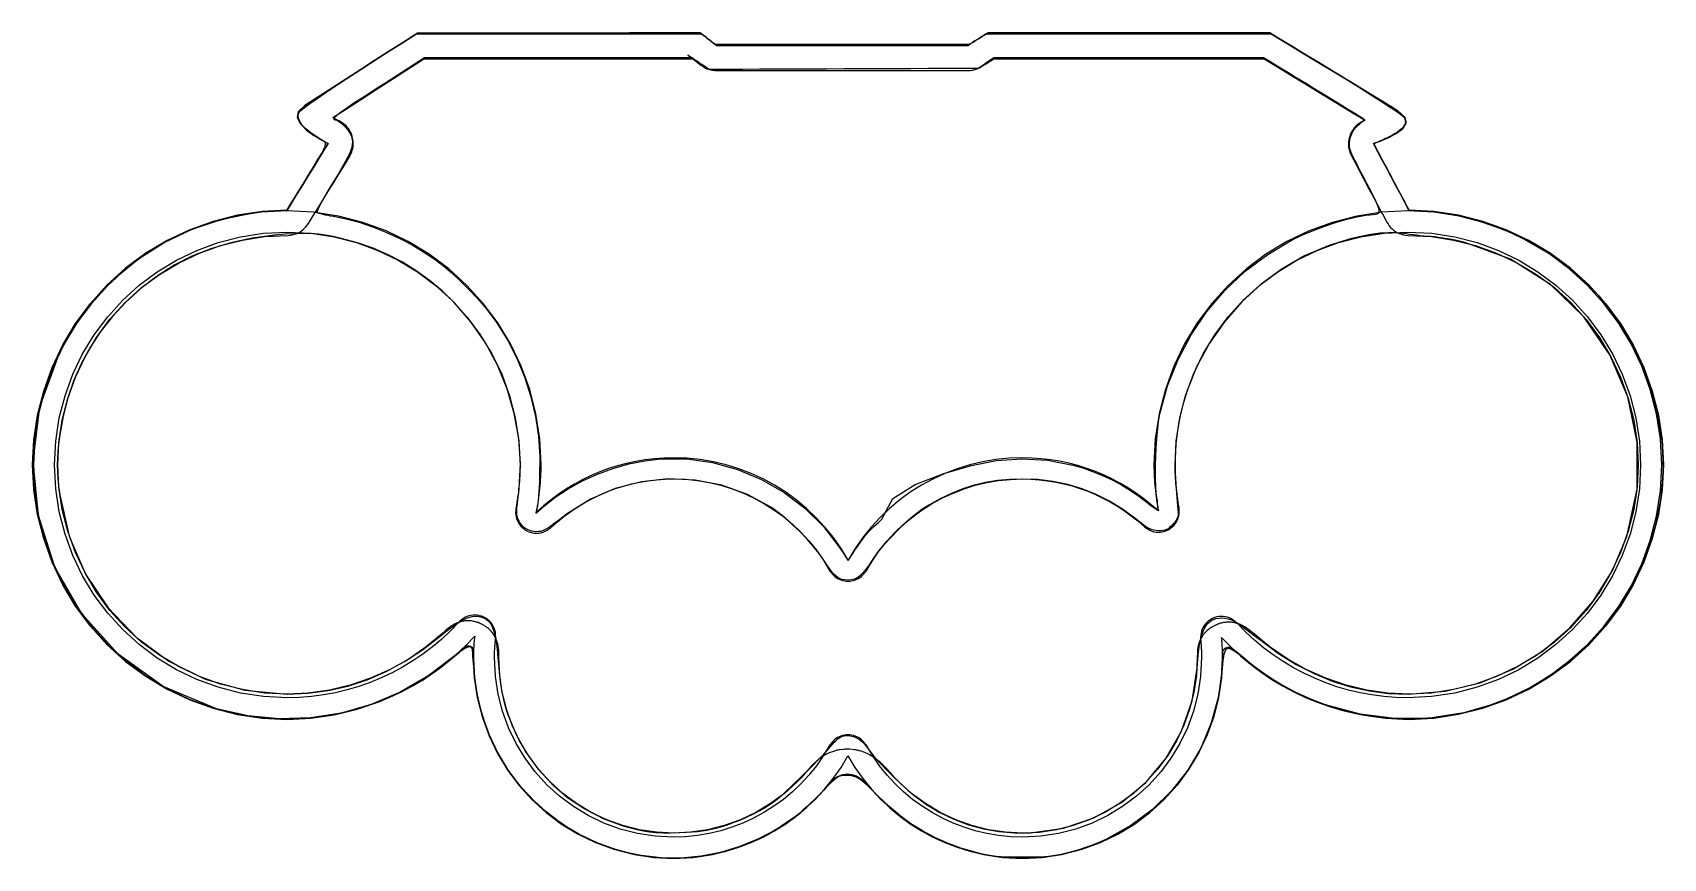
# Model space of a CAD drawing. Extents: x -76 to 72, y -38 to 37.
import ezdxf

# ---------------------------------------------------------------- set-up
doc = ezdxf.new("R2010")
doc.units = 0
for name, color, linetype in [('base', 7, 'CONTINUOUS'), ('other', 7, 'CONTINUOUS'), ('wall', 7, 'CONTINUOUS')]:
    doc.layers.add(name, color=color, linetype=linetype)

msp = doc.modelspace()

# ---------------------------------------------------------------- linework, layer by layer
at = {"layer": 'base', "color": 3}
msp.add_lwpolyline([(49.073334, 20.4894), (51.341214, 20.37376), (53.585684, 20.03246), (55.786794, 19.47377), (57.924614, 18.70593), (59.979224, 17.73719), (61.930684, 16.57581), (63.759064, 15.23005), (65.444434, 13.70815), (66.966334, 12.02278), (68.312104, 10.1944), (69.473474, 8.24295), (70.442214, 6.18834), (71.210054, 4.05051), (71.768744, 1.8494), (72.110044, -0.39506), (72.225684, -2.66294), (72.110044, -4.93083), (71.768744, -7.17529), (71.210044, -9.3764), (70.442204, -11.51422), (69.473474, -13.56883), (68.312094, -15.52029), (66.966334, -17.34867), (65.444434, -19.03404), (63.759064, -20.55594), (61.930684, -21.90171), (59.979224, -23.06309), (57.924624, -24.03182), (55.786794, -24.79966), (53.585684, -25.35836), (51.341224, -25.69965), (49.073334, -25.81529), (46.927234, -25.7117), (44.801134, -25.40573), (42.711914, -24.90436), (40.676464, -24.21458), (38.711664, -23.34338), (36.834384, -22.29774), (35.061514, -21.08467), (33.409924, -19.71114), (33.201214, -19.5493), (33.033764, -19.42648), (32.898444, -19.33978), (32.786114, -19.28638), (32.687614, -19.26348), (32.593914, -19.26848), (32.495814, -19.29778), (32.384134, -19.34898), (32.289634, -19.39888), (32.218934, -19.44718), (32.168534, -19.50398), (32.134934, -19.57938), (32.114834, -19.68344), (32.104734, -19.82631), (32.100734, -20.01808), (32.100324, -20.26886), (32.009424, -22.0509), (31.741084, -23.81449), (31.301864, -25.54398), (30.698264, -27.22371), (29.936794, -28.83804), (29.023964, -30.37132), (27.966294, -31.80791), (26.770284, -33.13215), (25.445924, -34.32798), (24.009284, -35.38543), (22.475994, -36.29801), (20.861684, -37.05922), (19.182004, -37.66254), (17.452574, -38.1015), (15.689024, -38.36957), (13.907004, -38.46027), (12.125074, -38.36937), (10.361534, -38.10121), (8.632044, -37.66223), (6.952284, -37.05894), (5.337904, -36.2978), (3.804574, -35.3853), (2.367964, -34.32791), (1.043724, -33.13213), (0.611414, -32.67977), (0.223364, -32.25003), (-0.136196, -31.8548), (-0.483046, -31.50596), (-0.832946, -31.21543), (-1.201686, -30.99508), (-1.605026, -30.85681), (-2.058756, -30.81251), (-2.492066, -30.86681), (-2.869816, -31.00976), (-3.210216, -31.23069), (-3.531496, -31.51896), (-3.851846, -31.86389), (-4.189486, -32.25483), (-4.562626, -32.68113), (-4.989476, -33.13212), (-6.313706, -34.32791), (-7.750326, -35.3853), (-9.283652, -36.2978), (-10.898032, -37.05894), (-12.577797, -37.66223), (-14.307283, -38.1012), (-16.070823, -38.36936), (-17.852754, -38.46026), (-19.634779, -38.36956), (-21.398323, -38.10149), (-23.127753, -37.66253), (-24.807437, -37.0592), (-26.42174, -36.298), (-27.955029, -35.38542), (-29.391672, -34.32797), (-30.716034, -33.13214), (-31.912049, -31.8079), (-32.969723, -30.37131), (-33.882548, -28.83803), (-34.644014, -27.2237), (-35.247613, -25.54397), (-35.686835, -23.81448), (-35.955172, -22.05089), (-36.046112, -20.26885), (-36.045012, -20.01102), (-36.045135, -19.80261), (-36.051335, -19.63663), (-36.068445, -19.50609), (-36.101375, -19.40399), (-36.155005, -19.32339), (-36.234215, -19.25719), (-36.34388, -19.19849), (-36.456981, -19.15569), (-36.556871, -19.13899), (-36.651281, -19.14979), (-36.747931, -19.18949), (-36.854558, -19.25939), (-36.978888, -19.3609), (-37.12865, -19.4954), (-37.311573, -19.66425), (-38.965894, -21.04818), (-40.742976, -22.27055), (-42.625733, -23.32428), (-44.597077, -24.2023), (-46.639919, -24.89753), (-48.737173, -25.40291), (-50.87175, -25.71134), (-53.026563, -25.81577), (-55.29462, -25.7003), (-57.539308, -25.35909), (-59.740678, -24.80041), (-61.878784, -24.03254), (-63.933678, -23.06374), (-65.885413, -21.90229), (-67.71404, -20.55646), (-69.399613, -19.03452), (-70.921652, -17.34915), (-72.267482, -15.5208), (-73.428867, -13.56938), (-74.397572, -11.51482), (-75.16536, -9.37702), (-75.723995, -7.17591), (-76.065241, -4.93141), (-76.180863, -2.66342), (-76.065238, -0.39543), (-75.72399, 1.84908), (-75.165355, 4.05018), (-74.397567, 6.18798), (-73.428863, 8.24254), (-72.267479, 10.19396), (-70.92165, 12.02231), (-69.399613, 13.70767), (-67.71404, 15.22961), (-65.885413, 16.57545), (-63.933678, 17.7369), (-61.878784, 18.70569), (-59.740678, 19.47357), (-57.539308, 20.03224), (-55.29462, 20.37345), (-53.026563, 20.48892), (-52.559591, 21.24832), (-52.092618, 22.00771), (-51.625646, 22.7671), (-51.158673, 23.5265), (-50.691701, 24.28589), (-50.224728, 25.04529), (-49.757756, 25.80468), (-49.290783, 26.56407), (-49.47997, 26.65717), (-49.9582, 26.91428), (-50.591476, 27.30188), (-51.245799, 27.78647), (-51.787173, 28.33458), (-52.0816, 28.91272), (-51.99508, 29.48741), (-51.393621, 30.02517), (-50.126801, 30.8409), (-48.859981, 31.65664), (-47.593161, 32.47237), (-46.326341, 33.2881), (-45.059521, 34.10384), (-43.792701, 34.91957), (-42.525881, 35.73531), (-41.259061, 36.55104), (-38.01729, 36.55104), (-34.775519, 36.55104), (-31.533747, 36.55104), (-28.291976, 36.55104), (-25.050205, 36.55104), (-21.808434, 36.55104), (-18.566662, 36.55104), (-15.324891, 36.55104), (-15.153597, 36.41875), (-14.982304, 36.28646), (-14.81101, 36.15417), (-14.639716, 36.02187), (-14.468422, 35.88958), (-14.297129, 35.75729), (-14.125835, 35.625), (-13.954541, 35.49271), (-11.092258, 35.49271), (-8.229976, 35.49271), (-5.367696, 35.49271), (-2.505406, 35.49271), (0.356874, 35.49271), (3.219154, 35.49271), (6.081444, 35.49271), (8.943724, 35.49271), (9.151914, 35.625), (9.360114, 35.75729), (9.568304, 35.88958), (9.776504, 36.02187), (9.984694, 36.15417), (10.192884, 36.28646), (10.401084, 36.41875), (10.609274, 36.55104), (13.851044, 36.55104), (17.092814, 36.55104), (20.334584, 36.55104), (23.576354, 36.55104), (26.818134, 36.55104), (30.059904, 36.55104), (33.301674, 36.55104), (36.543444, 36.55104), (37.983964, 35.67324), (39.424484, 34.79545), (40.865004, 33.91765), (42.305524, 33.03986), (43.746044, 32.16206), (45.186564, 31.28427), (46.627084, 30.40647), (48.067604, 29.52868), (48.698364, 28.95853), (48.786764, 28.41487), (48.474044, 27.91295), (47.901454, 27.46806), (47.210244, 27.09545), (46.541634, 26.81039), (46.036894, 26.62817), (45.837264, 26.56407), (46.241734, 25.80467), (46.646204, 25.04528), (47.050674, 24.28588), (47.455144, 23.52649), (47.859624, 22.7671), (48.264094, 22.0077), (48.668564, 21.24831)], close=True, dxfattribs=at)
at = {"layer": 'other', "color": 7}
for points in [[(-41.259087, 36.55163), (-42.525676, 35.73566), (-43.792781, 34.9202), (-45.059371, 34.10423), (-46.326476, 33.28878), (-47.593066, 32.47281), (-48.860171, 31.65735), (-50.126761, 30.84138), (-51.393866, 30.02593), (-51.994865, 29.48798), (-52.081685, 28.91334), (-51.787129, 28.33508), (-51.245562, 27.78679), (-50.591337, 27.30258), (-49.9583, 26.91501), (-49.479778, 26.65766), (-49.290643, 26.56466), (-49.757796, 25.80502), (-50.224953, 25.04589), (-50.69159, 24.28625), (-51.158744, 23.52712), (-51.6259, 22.76748), (-52.092538, 22.00835), (-52.559692, 21.24871), (-53.026332, 20.48958), (-55.294409, 20.37383), (-57.539235, 20.03276), (-59.74065, 19.47414), (-61.87902, 18.70623), (-63.933677, 17.73729), (-65.885495, 16.57612), (-67.713805, 15.22995), (-69.399492, 13.70808), (-70.921878, 12.02291), (-72.267533, 10.1946), (-73.428702, 8.2433), (-74.397635, 6.18865), (-75.165548, 4.05079), (-75.724171, 1.84938), (-76.065235, -0.39493), (-76.18099, -2.66301), (-76.065235, -4.93109), (-75.724171, -7.1754), (-75.165548, -9.3763), (-74.397635, -11.51415), (-73.428702, -13.5688), (-72.267533, -15.52011), (-70.921878, -17.34842), (-69.399492, -19.0341), (-67.713805, -20.55597), (-65.885495, -21.90163), (-63.933677, -23.06332), (-61.87902, -24.03225), (-59.74065, -24.79964), (-57.539235, -25.35878), (-55.294409, -25.69985), (-53.026332, -25.81509), (-50.871941, -25.7107), (-48.737187, -25.40219), (-46.640158, -24.89679), (-44.596871, -24.20175), (-42.625932, -23.32376), (-40.742842, -22.27008), (-38.965691, -21.04742), (-37.311529, -19.66352), (-37.128594, -19.49506), (-36.978731, -19.36018), (-36.854708, -19.2589), (-36.747739, -19.1891), (-36.651099, -19.1493), (-36.557049, -19.1385), (-36.456798, -19.155), (-36.343625, -19.1979), (-36.234072, -19.2568), (-36.155002, -19.3229), (-36.101262, -19.4035), (-36.068192, -19.5053), (-36.051122, -19.63604), (-36.044922, -19.80192), (-36.044922, -20.01018), (-36.046022, -20.26804), (-35.955072, -22.05036), (-35.686872, -23.81408), (-35.247621, -25.54317), (-34.64404, -27.22317), (-33.882847, -28.83755), (-32.969725, -30.37079), (-31.911908, -31.80739), (-30.716116, -33.13134), (-29.391649, -34.32713), (-27.955043, -35.38495), (-26.421804, -36.29756), (-24.807433, -37.05875), (-23.127948, -37.66181), (-21.398338, -38.10106), (-19.634622, -38.36875), (-17.852818, -38.45965), (-16.071016, -38.36875), (-14.307298, -38.10055), (-12.577688, -37.66181), (-10.898205, -37.05823), (-9.283832, -36.29704), (-7.750592, -35.38495), (-6.313987, -34.32713), (-4.989522, -33.13134), (-4.562673, -32.68072), (-4.189571, -32.25439), (-3.852124, -31.8632), (-3.531729, -31.51852), (-3.210303, -31.23016), (-2.869755, -31.00899), (-2.491999, -30.86636), (-2.05895, -30.81206), (-1.605232, -30.85596), (-1.201639, -30.99445), (-0.833185, -31.21459), (-0.483338, -31.50553), (-0.136072, -31.85435), (0.223081, -32.24915), (0.61117, -32.6791), (1.043702, -33.13127), (2.36817, -34.32706), (3.804775, -35.38488), (5.338014, -36.29697), (6.952385, -37.05816), (8.63187, -37.66174), (10.361481, -38.10048), (12.125196, -38.36868), (13.907001, -38.45958), (15.688803, -38.36868), (17.45252, -38.10099), (19.182131, -37.66174), (20.861613, -37.05868), (22.475987, -36.29749), (24.009226, -35.38488), (25.445829, -34.32758), (26.770296, -33.13127), (27.966091, -31.80732), (29.023906, -30.37072), (29.936512, -28.83748), (30.698223, -27.2231), (31.301804, -25.5431), (31.741052, -23.81401), (32.009252, -22.05029), (32.100202, -20.26797), (32.100732, -20.01734), (32.104832, -19.82562), (32.114632, -19.683), (32.134792, -19.57861), (32.168382, -19.50321), (32.219022, -19.44691), (32.289302, -19.39831), (32.383872, -19.34871), (32.495494, -19.29751), (32.593674, -19.26801), (32.687724, -19.26301), (32.785904, -19.28571), (32.898558, -19.33941), (33.033435, -19.42571), (33.200866, -19.5487), (33.409638, -19.71045), (35.061218, -21.084), (36.834235, -22.29685), (38.711642, -23.34278), (40.67638, -24.21405), (42.711914, -24.90393), (44.801191, -25.40519), (46.927161, -25.71111), (49.073283, -25.81447), (51.341361, -25.69923), (53.585667, -25.35764), (55.786567, -24.79902), (57.924421, -24.03111), (59.979078, -23.0627), (61.93038, -21.90101), (63.759206, -20.55535), (65.444377, -19.03348), (66.966247, -17.3478), (68.311902, -15.51949), (69.473587, -13.56818), (70.442004, -11.51353), (71.209915, -9.37568), (71.768538, -7.17478), (72.110117, -4.92995), (72.225357, -2.66239), (72.110117, -0.39431), (71.768538, 1.85), (71.209915, 4.05141), (70.442004, 6.18875), (69.473587, 8.2434), (68.311902, 10.19522), (66.966247, 12.02354), (65.444377, 13.7087), (63.759206, 15.23057), (61.93038, 16.57623), (59.979078, 17.73791), (57.924421, 18.70633), (55.786567, 19.47424), (53.585667, 20.03286), (51.341361, 20.37445), (49.073283, 20.4902), (48.668656, 21.24933), (48.264029, 22.00897), (47.859404, 22.7681), (47.455293, 23.52774), (47.050666, 24.28687), (46.646041, 25.04651), (46.241414, 25.80564), (45.837305, 26.56528), (46.036774, 26.62938), (46.541655, 26.8118), (47.210347, 27.09654), (47.901261, 27.46912), (48.473836, 27.91406), (48.786478, 28.41584), (48.698108, 28.95999), (48.067654, 29.52998), (46.626916, 30.40745), (45.186693, 31.28543), (43.745955, 32.16341), (42.305217, 33.04088), (40.864994, 33.91886), (39.424256, 34.79684), (37.984034, 35.67431), (36.543293, 36.55229), (33.301631, 36.55229), (30.059969, 36.55229), (26.817789, 36.55229), (23.576127, 36.55229), (20.334463, 36.55229), (17.092801, 36.55229), (13.85114, 36.55229), (10.608959, 36.55229), (10.401222, 36.42), (10.192965, 36.28771), (9.984709, 36.15542), (9.776453, 36.02312), (9.568197, 35.89083), (9.359941, 35.75854), (9.151685, 35.62625), (8.943428, 35.49396), (6.081682, 35.49396), (3.219324, 35.49396), (0.356969, 35.49396), (-2.505389, 35.49396), (-5.367747, 35.49396), (-8.230104, 35.49396), (-11.092462, 35.49396), (-13.954304, 35.49396), (-14.12587, 35.62625), (-14.296918, 35.75854), (-14.468484, 35.89083), (-14.639532, 36.02312), (-14.811099, 36.15542), (-14.982147, 36.28771), (-15.153713, 36.42), (-15.324763, 36.55229), (-18.566425, 36.55229), (-21.808603, 36.55229), (-25.050267, 36.55229), (-28.291929, 36.55229), (-31.533591, 36.55229), (-34.775771, 36.55229), (-38.017433, 36.55229)], [(-53.004634, 20.42962), (-55.366762, 20.31024), (-57.660679, 19.96039), (-59.875014, 19.39092), (-61.997366, 18.61422), (-64.01688, 17.64116), (-65.921674, 16.48412), (-67.700375, 15.15397), (-69.341104, 13.66311), (-70.831967, 12.02238), (-72.162118, 10.24368), (-73.319154, 8.33888), (-74.292223, 6.31937), (-75.068918, 4.19701), (-75.638394, 1.98268), (-75.988241, -0.31124), (-76.107614, -2.67337), (-75.988241, -5.0355), (-75.638394, -7.32941), (-75.068918, -9.54323), (-74.292223, -11.6661), (-73.319154, -13.68561), (-72.162118, -15.59041), (-70.831967, -17.36859), (-69.340585, -19.00932), (-67.700375, -20.50019), (-65.921674, -21.83034), (-64.01688, -22.98737), (-61.997366, -23.96044), (-59.874498, -24.73714), (-57.660679, -25.30661), (-55.366762, -25.65646), (-53.004634, -25.77583), (-51.791786, -25.74323), (-50.588242, -25.64813), (-49.396066, -25.49103), (-48.217845, -25.27296), (-47.055642, -24.99442), (-45.911009, -24.65698), (-44.787046, -24.26165), (-43.685821, -23.80948), (-42.608885, -23.30047), (-41.559336, -22.73668), (-40.538727, -22.11863), (-39.54964, -21.44787), (-38.594142, -20.7244), (-37.674818, -19.94977), (-36.793219, -19.12501), (-35.951926, -18.25065), (-35.965866, -18.37416), (-35.978776, -18.49818), (-35.991186, -18.62169), (-36.002566, -18.74571), (-36.013416, -18.86973), (-36.022716, -18.99376), (-36.032016, -19.11778), (-36.039816, -19.24232), (-36.047016, -19.36634), (-36.053216, -19.49088), (-36.058916, -19.61491), (-36.063616, -19.73945), (-36.067216, -19.86399), (-36.070316, -19.98801), (-36.072416, -20.11255), (-36.073516, -20.23709), (-35.979466, -22.09951), (-35.703514, -23.90767), (-35.254444, -25.6533), (-34.642079, -27.32658), (-33.8752, -28.91873), (-32.962597, -30.42097), (-31.91408, -31.82295), (-30.738441, -33.11641), (-29.44498, -34.29205), (-28.042998, -35.34056), (-26.541281, -36.25265), (-24.949133, -37.01953), (-23.275331, -37.6319), (-21.530219, -38.08096), (-19.721543, -38.35692), (-17.859125, -38.45092), (-16.630776, -38.40902), (-15.417415, -38.28551), (-14.22317, -38.08294), (-13.051151, -37.80285), (-11.905484, -37.44784), (-10.788238, -37.01892), (-9.704066, -36.51921), (-8.655551, -35.94974), (-7.646827, -35.31308), (-6.680995, -34.61132), (-5.761671, -33.84599), (-4.891441, -33.01917), (-4.074952, -32.13343), (-3.314794, -31.19034), (-2.614577, -30.19195), (-1.977923, -29.14033), (-1.34127, -30.19195), (-0.641055, -31.19034), (0.119106, -32.13343), (0.935594, -33.01917), (1.805309, -33.84599), (2.725149, -34.61132), (3.690981, -35.31308), (4.699705, -35.94974), (5.74822, -36.51921), (6.832392, -37.01892), (7.949635, -37.44784), (9.095818, -37.80285), (10.26784, -38.08294), (11.462082, -38.28551), (12.674929, -38.40902), (13.903794, -38.45092), (15.765696, -38.35692), (17.57437, -38.08096), (19.32, -37.6319), (20.993284, -37.01953), (22.585435, -36.25265), (24.087152, -35.34056), (25.489134, -34.29205), (26.782594, -33.11641), (27.958233, -31.82295), (29.006748, -30.42045), (29.919354, -28.91873), (30.68623, -27.32658), (31.298598, -25.6533), (31.747665, -23.90767), (32.023617, -22.09951), (32.117667, -20.23709), (32.117137, -20.1203), (32.116037, -20.00351), (32.113937, -19.88673), (32.111337, -19.76994), (32.108237, -19.65315), (32.104137, -19.53636), (32.098937, -19.41957), (32.093237, -19.3033), (32.087037, -19.18651), (32.080337, -19.06972), (32.072037, -18.95345), (32.063237, -18.83718), (32.053937, -18.72039), (32.044137, -18.60412), (32.033287, -18.48784), (32.021407, -18.37157), (32.861665, -19.2325), (33.741199, -20.04485), (34.657938, -20.8076), (35.609302, -21.52022), (36.593738, -22.18064), (37.609179, -22.78887), (38.652527, -23.34336), (39.722745, -23.84359), (40.816736, -24.28904), (41.932947, -24.67765), (43.068796, -25.00941), (44.222728, -25.28278), (45.391649, -25.49672), (46.574006, -25.65123), (47.767732, -25.74473), (48.970242, -25.77573), (51.332373, -25.65636), (53.62629, -25.30651), (55.840624, -24.73704), (57.962977, -23.96034), (59.982491, -22.98727), (61.887285, -21.83024), (63.665986, -20.5006), (65.306712, -19.00922), (66.797578, -17.36849), (68.127729, -15.59031), (69.284765, -13.68551), (70.257831, -11.666), (71.034529, -9.54313), (71.604005, -7.32931), (71.953852, -5.0354), (72.073225, -2.67327), (71.953852, -0.31114), (71.604005, 1.98278), (71.034529, 4.1966), (70.257831, 6.31947), (69.284765, 8.33898), (68.127729, 10.24378), (66.797578, 12.02248), (65.306712, 13.66321), (63.665986, 15.15407), (61.887285, 16.48422), (59.982491, 17.64126), (57.962977, 18.61432), (55.840624, 19.39102), (53.62629, 19.96049), (51.332373, 20.31034), (48.970242, 20.42972), (46.608114, 20.31034), (44.314197, 19.96049), (42.100378, 19.39102), (39.97751, 18.61432), (37.957995, 17.64126), (36.053202, 16.48422), (34.274498, 15.15407), (32.633772, 13.66321), (31.142908, 12.02248), (29.812755, 10.24378), (28.655722, 8.33898), (27.682653, 6.31947), (26.905958, 4.1966), (26.336482, 1.98278), (25.986634, -0.31114), (25.86726, -2.67327), (25.86936, -2.93682), (25.87456, -3.19985), (25.88336, -3.4634), (25.89474, -3.72643), (25.90921, -3.98895), (25.92678, -4.25198), (25.94744, -4.51398), (25.9707, -4.7765), (25.99757, -5.03798), (26.02703, -5.29998), (26.05907, -5.56095), (26.09473, -5.82191), (26.13297, -6.08236), (26.17431, -6.34229), (26.21875, -6.60222), (26.26577, -6.86112), (25.622917, -6.29423), (24.956292, -5.76042), (24.26796, -5.25967), (23.558958, -4.79303), (22.830322, -4.3605), (22.083597, -3.96311), (21.320337, -3.60138), (20.541057, -3.2753), (19.747823, -2.98591), (18.94167, -2.73373), (18.123633, -2.51824), (17.29526, -2.3415), (16.457584, -2.20249), (15.612158, -2.10329), (14.760531, -2.04279), (13.903217, -2.02259), (12.675386, -2.06449), (11.462542, -2.18748), (10.268816, -2.39005), (9.09731, -2.66962), (7.951643, -3.02515), (6.834916, -3.45304), (5.750743, -3.95275), (4.702747, -4.5217), (3.694539, -5.15784), (2.728707, -5.85961), (1.808867, -6.6239), (0.939153, -7.45021), (0.122664, -8.33542), (-0.637497, -9.278), (-1.337711, -10.27536), (-1.974881, -11.32646), (-2.612053, -10.27536), (-3.312268, -9.27697), (-4.072945, -8.33439), (-4.889949, -7.44866), (-5.760182, -6.62287), (-6.680022, -5.85806), (-7.64637, -5.15629), (-8.655094, -4.52015), (-9.703609, -3.9512), (-10.788297, -3.45149), (-11.905024, -3.0236), (-13.051726, -2.66859), (-14.223229, -2.38902), (-15.417474, -2.18696), (-16.630834, -2.06397), (-17.859699, -2.02267), (-18.725281, -2.04337), (-19.585693, -2.10537), (-20.438871, -2.20717), (-21.284815, -2.34876), (-22.120938, -2.52912), (-22.946211, -2.74874), (-23.759598, -3.00661), (-24.55955, -3.30168), (-25.345032, -3.63396), (-26.113977, -4.00293), (-26.86587, -4.40807), (-27.599157, -4.84887), (-28.31281, -5.3243), (-29.004756, -5.83434), (-29.673967, -6.37849), (-30.319405, -6.95572), (-30.269795, -6.69062), (-30.223285, -6.42552), (-30.180395, -6.15938), (-30.140085, -5.89325), (-30.102875, -5.6266), (-30.069285, -5.35943), (-30.038275, -5.09227), (-30.010885, -4.82407), (-29.986095, -4.55638), (-29.964905, -4.28767), (-29.946805, -4.01895), (-29.931305, -3.75023), (-29.919425, -3.48151), (-29.910625, -3.21228), (-29.904925, -2.94305), (-29.902325, -2.67329), (-30.021181, -0.31116), (-30.371548, 1.98275), (-30.941021, 4.19657), (-31.717719, 6.31944), (-32.690269, 8.33895), (-33.847821, 10.24375), (-35.177455, 12.02245), (-36.668838, 13.66318), (-38.309564, 15.15404), (-40.087749, 16.48419), (-41.993058, 17.64123), (-44.012575, 18.6143), (-46.134925, 19.39099), (-48.34926, 19.96047), (-50.643177, 20.31032)]]:
    msp.add_lwpolyline(points, close=True, dxfattribs=at)
for points in [[(-48.29275, 28.62351), (-48.437445, 28.69381), (-48.8183, 28.89897), (-48.86894, 28.93047), (-47.620954, 29.73301), (-47.619354, 29.73301), (-46.35535, 30.54949), (-45.089792, 31.36185), (-45.087692, 31.36385), (-43.820067, 32.18034), (-43.818467, 32.18034), (-42.554462, 32.99683), (-41.288907, 33.80918), (-41.285307, 33.81118), (-40.585608, 34.26232), (-38.017287, 34.26232), (-34.775109, 34.26232), (-31.532929, 34.26232), (-28.290749, 34.26232), (-25.050638, 34.26232), (-21.808457, 34.26232), (-18.56628, 34.26232), (-16.113198, 34.26232), (-16.542765, 34.60084)], [(-16.542765, 34.60084), (-16.381017, 34.47579)], [(-16.369137, 34.46579), (-16.20894, 34.3428), (-16.048743, 34.21981)], [(-16.038943, 34.21181), (-15.867379, 34.079), (-15.695297, 33.94619)], [(11.013625, 34.09611), (11.208961, 34.22064), (11.275111, 34.26194), (13.851698, 34.26194), (17.093878, 34.26194), (20.333989, 34.26194), (23.576169, 34.26194), (26.818347, 34.26194), (30.060527, 34.26194), (33.300639, 34.26194), (35.900482, 34.26194), (36.792932, 33.71881), (36.792932, 33.71681), (38.232123, 32.83986), (38.234223, 32.83986), (39.67393, 31.96498), (41.111051, 31.08596), (41.115151, 31.08396), (42.556407, 30.2065), (43.996111, 29.32955), (43.996111, 29.32755), (45.072016, 28.67333)], [(-15.683417, 33.93619), (-15.523738, 33.8132), (-15.363541, 33.68969)], [(-13.955357, 33.20342), (-11.091967, 33.20342), (-8.230644, 33.20342), (-5.367252, 33.20342), (-2.505929, 33.20342), (0.357463, 33.20342), (3.218787, 33.20342), (6.082179, 33.20342), (8.943502, 33.20342)], [(10.169785, 33.56102), (10.377007, 33.69176), (10.582162, 33.8225), (10.585762, 33.8245), (10.795052, 33.95731), (11.003825, 34.09011)], [(-51.080211, 19.28773), (-50.611504, 20.04738), (-50.609404, 20.05138), (-50.142767, 20.80895), (-49.67561, 21.56705), (-49.67561, 21.56758), (-49.67561, 21.5681), (-49.67561, 21.56863), (-49.67561, 21.56916), (-49.208973, 22.32881), (-48.742335, 23.08845), (-48.275181, 23.84809), (-47.808541, 24.60825), (-47.341903, 25.3679)], [(43.818346, 25.48954), (44.222454, 24.7299), (44.627082, 23.96974), (45.03119, 23.2101), (45.435302, 22.45045), (45.839926, 21.69081), (45.839926, 21.68881), (46.244038, 20.93124), (46.648146, 20.17314), (46.650246, 20.16914), (47.056424, 19.40898)], [(-37.334006, -16.91686), (-38.142227, -17.75453), (-38.948896, -18.51263), (-39.792771, -19.22163), (-40.667653, -19.88567), (-41.576127, -20.50062), (-42.511468, -21.06699), (-43.4742, -21.58272), (-44.46277, -22.05143), (-45.470462, -22.46587), (-46.499856, -22.82916), (-47.54837, -23.13767), (-48.617038, -23.3914), (-49.697078, -23.59242), (-50.789, -23.73505), (-51.892291, -23.82295), (-52.982147, -23.85445), (-55.171678, -23.74283), (-57.275425, -23.42088), (-59.304242, -22.89947), (-61.24986, -22.1884), (-63.099359, -21.29595), (-64.845506, -20.2371), (-66.474347, -19.01857), (-67.980199, -17.64914), (-69.349624, -16.14329), (-70.568155, -14.51445), (-71.626488, -12.76624), (-72.519457, -10.91674), (-73.232075, -8.9737), (-73.753489, -6.94437), (-74.073884, -4.84269), (-74.183437, -2.6728), (-74.073884, -0.50497), (-73.753489, 1.59878), (-73.230006, 3.62605), (-72.521007, 5.57166), (-71.628554, 7.42116), (-70.568155, 9.16731), (-69.347558, 10.79822), (-67.982265, 12.30407), (-66.476413, 13.66884), (-64.845506, 14.88996), (-63.099359, 15.95242), (-61.24986, 16.84281), (-59.304242, 17.55388), (-57.275425, 18.07529), (-55.173744, 18.39569), (-53.004105, 18.50519)], [(-38.673732, -17.80768), (-38.820493, -17.94049), (-40.353733, -19.22413), (-41.951051, -20.32535), (-43.65069, -21.27465), (-45.433526, -22.06943), (-47.279408, -22.69833), (-49.168183, -23.1536), (-51.090029, -23.42904), (-53.025311, -23.52464), (-55.064463, -23.42129), (-57.083977, -23.11278), (-59.070421, -22.60842), (-61.002086, -21.91544), (-62.85727, -21.04055), (-64.619435, -19.99152), (-66.267397, -18.78074), (-67.779448, -17.41339), (-69.146291, -15.89978), (-70.359652, -14.25337), (-71.4061, -12.49327), (-72.281501, -10.63809), (-72.974481, -8.70642), (-73.478325, -6.72205), (-73.785284, -4.70047), (-73.890704, -2.66338), (-73.785284, -0.6263), (-73.478325, 1.39528), (-72.974481, 3.37966), (-72.281501, 5.31132), (-71.4061, 7.16651), (-70.359652, 8.92661), (-69.146291, 10.57302), (-67.779448, 12.08662), (-66.267397, 13.45398), (-64.619435, 14.66476), (-62.85727, 15.71379), (-61.002086, 16.58867), (-59.070421, 17.28217), (-57.083977, 17.78602), (-55.064463, 18.09453), (-52.912141, 18.20408)], [(-53.004105, 18.50519), (-50.835762, 18.39563), (-48.734597, 18.07524), (-46.705264, 17.55382), (-44.759648, 16.84276), (-42.910147, 15.95237), (-41.164001, 14.8899), (-39.533093, 13.66879), (-38.027241, 12.30401), (-36.661951, 10.79816), (-35.441354, 9.16725), (-34.378885, 7.42111), (-33.488502, 5.57161), (-32.7795, 3.62599), (-32.256017, 1.59872), (-31.935625, -0.50502), (-31.824003, -2.71367), (-31.826103, -2.91521), (-31.830203, -3.15499), (-31.840003, -3.4051), (-31.849803, -3.65315), (-31.865303, -3.89913), (-31.880803, -4.14925), (-31.900433, -4.39523), (-31.921623, -4.63759), (-31.949013, -4.88357), (-31.976403, -5.12955), (-32.007923, -5.36829), (-32.043063, -5.62202), (-32.078203, -5.86594), (-32.116963, -6.10416), (-32.160373, -6.35066), (-32.206883, -6.60853)], [(28.156356, -6.521), (28.111396, -6.26882), (28.070576, -6.02853), (28.033366, -5.79805), (27.998226, -5.55207), (27.998226, -5.55154), (27.998226, -5.55101), (27.998226, -5.55048), (27.998226, -5.54995), (27.963086, -5.31173), (27.935696, -5.07918), (27.908306, -4.83113), (27.882986, -4.59084), (27.861296, -4.35881), (27.843726, -4.11645), (27.828226, -3.8684), (27.812716, -3.62604), (27.802916, -3.39195), (27.795116, -3.15165), (27.791016, -2.90722), (27.788916, -2.71395), (27.900538, -0.50685), (28.22248, 1.59845), (28.743897, 3.62571), (29.454965, 5.57133), (30.347418, 7.42083), (31.406267, 9.16698), (32.626864, 10.79789), (33.994223, 12.30167), (35.500072, 13.66851), (37.128914, 14.88963), (38.877129, 15.95209), (40.728694, 16.84248), (42.669662, 17.55355), (44.698995, 18.07496), (46.802742, 18.39536), (48.970568, 18.50491), (51.138913, 18.39536), (53.242142, 18.07496), (55.271477, 17.55355), (57.212961, 16.84248), (59.064525, 15.95209), (60.812741, 14.88963), (62.441582, 13.66851), (63.947432, 12.30167), (65.314275, 10.79789), (66.535388, 9.16698), (67.593721, 7.42083), (68.486174, 5.57133), (69.197241, 3.62571), (69.718656, 1.59845), (70.041117, -0.50685), (70.150154, -2.67313), (70.041117, -4.84095), (69.718656, -6.9447), (69.197241, -8.97403), (68.486174, -10.91914), (67.595787, -12.76863), (66.533321, -14.51478), (65.314275, -16.14362), (63.947432, -17.64947), (62.441582, -19.01683), (60.810672, -20.23743), (59.064525, -21.29628), (57.215027, -22.18873), (55.269408, -22.8998), (53.242142, -23.42121), (51.136844, -23.74316), (48.947314, -23.85478), (47.867277, -23.82528), (46.773288, -23.73948), (45.691182, -23.59892), (44.617347, -23.40152), (43.558498, -23.1514), (42.519283, -22.84858), (41.494023, -22.48943), (40.492016, -22.08325), (39.511714, -21.62436), (38.554668, -21.11432), (37.622941, -20.55776), (36.720672, -19.95211), (35.849407, -19.29996), (35.007598, -18.60078), (34.200929, -17.85664), (33.396325, -17.03033)], [(48.959148, 18.20233), (51.111473, 18.09278), (53.130987, 17.78427), (55.116913, 17.28042), (57.047027, 16.58693), (58.902211, 15.71204), (60.665929, 14.66301), (62.310272, 13.45223), (63.824392, 12.08488), (65.191232, 10.57127), (66.402529, 8.92693), (67.448978, 7.16683), (68.324375, 5.30958), (69.019422, 3.37791), (69.523269, 1.39354), (69.830228, -0.62804), (69.935648, -2.66513), (69.830228, -4.70221), (69.523269, -6.72379), (69.019422, -8.70817), (68.324375, -10.63984), (67.448978, -12.49709), (66.402529, -14.25667), (65.191232, -15.90153), (63.824392, -17.41513), (62.310272, -18.78249), (60.665929, -19.99327), (58.902211, -21.0423), (57.047027, -21.91718), (55.116913, -22.61016), (53.130987, -23.11452), (51.111473, -23.42303), (49.070255, -23.52639), (47.14634, -23.43289), (45.23018, -23.15746), (43.347606, -22.70632), (41.509477, -22.08311), (39.732323, -21.294), (38.038887, -20.35246), (36.443119, -19.25899), (34.873187, -17.95416)], [(-29.034982, -8.38568), (-28.427784, -7.84049), (-27.828339, -7.35422), (-27.207187, -6.8974), (-26.572084, -6.47158), (-25.914243, -6.07884), (-25.240383, -5.71556), (-24.55257, -5.38586), (-23.851321, -5.08872), (-23.136636, -4.82517), (-22.407998, -4.5947), (-21.670059, -4.39729), (-20.923852, -4.23503), (-20.165757, -4.11049), (-19.402498, -4.01849), (-18.633034, -3.96369), (-17.867189, -3.94409), (-16.759763, -3.98129), (-15.675593, -4.09085), (-14.607441, -4.27223), (-13.558407, -4.52234), (-12.533147, -4.84067), (-11.53321, -5.22359), (-10.564277, -5.67059), (-9.626866, -6.17857), (-8.724594, -6.74908), (-7.859531, -7.37592), (-7.035293, -8.0596), (-6.257561, -8.79754), (-5.527375, -9.59077), (-4.847829, -10.43258), (-4.220479, -11.32503), (-3.618964, -12.32135)], [(-0.331826, -12.32335), (0.271239, -11.32754), (0.89859, -10.43509), (1.578135, -9.59122), (2.30884, -8.80005), (3.086054, -8.06211), (3.908225, -7.37843), (4.773288, -6.74953), (5.67556, -6.18109), (6.613487, -5.67104), (7.58397, -5.22611), (8.580291, -4.84112), (9.605551, -4.52486), (10.654066, -4.27268), (11.720667, -4.09336), (12.806906, -3.98381), (13.914333, -3.94451), (14.669843, -3.96411), (15.435687, -4.01681), (16.18758, -4.10461), (16.935337, -4.22967), (17.677927, -4.3878), (18.410183, -4.58107), (19.131069, -4.80586), (19.838002, -5.0658), (20.539251, -5.3588), (21.222413, -5.68075), (21.886972, -6.03421), (22.541197, -6.42334), (23.175784, -6.83933), (23.79125, -7.2884), (24.385012, -7.76485), (24.992209, -8.30177)], [(-38.505784, -17.65572), (-38.656162, -17.79008)], [(-38.312515, -17.49343), (-38.435504, -17.59472)], [(-38.001939, -17.27482), (-38.109426, -17.34512)], [(-37.50016, -17.02467), (-37.59783, -17.06347)], [(-36.839735, -16.86651), (-36.933785, -16.87791)], [(-36.058384, -16.90171), (-36.158124, -16.88411)], [(-35.531284, -17.05985), (-35.644454, -17.01695)], [(-35.154562, -17.23967), (-35.2636, -17.18077)], [(-34.693608, -17.56157), (-34.773708, -17.49547)], [(31.019667, -17.49772), (30.949387, -17.54422)], [(31.312674, -17.32982), (31.216554, -17.38042)], [(31.546769, -17.21812), (31.435666, -17.26882)], [(31.935378, -17.07959), (31.837708, -17.10909)], [(32.544639, -16.98159), (32.451109, -16.98759)], [(33.310489, -17.06169), (33.210749, -17.03789)], [(33.908386, -17.28805), (33.796764, -17.23325)], [(34.263404, -17.49891), (34.129043, -17.41311)], [(34.552792, -17.7061), (34.384842, -17.58311)], [(34.812207, -17.90556), (34.603432, -17.7433)], [(-34.191312, -18.14551), (-34.244022, -18.06541)], [(-3.622939, -28.14527), (-4.22652, -29.14366), (-4.851288, -30.03611), (-5.529283, -30.87792), (-6.259472, -31.66909), (-7.038752, -32.40909), (-7.860923, -33.09278), (-8.726505, -33.72374), (-9.628774, -34.29218), (-10.564118, -34.79965), (-11.537185, -35.24716), (-12.535058, -35.63164), (-13.558249, -35.94997), (-14.607282, -36.20008), (-15.675434, -36.38198), (-16.759604, -36.49102), (-17.843777, -36.52612), (-19.527395, -36.44242), (-21.144351, -36.19644), (-22.70498, -35.79388), (-24.201011, -35.24921), (-25.62263, -34.56347), (-26.966734, -33.74698), (-28.220404, -32.80957), (-29.378991, -31.75692), (-30.431638, -30.59885), (-31.369049, -29.34466), (-32.185537, -28.00108), (-32.870766, -26.57894), (-33.415953, -25.08291), (-33.817995, -23.52228), (-34.064492, -21.90326), (-34.152342, -20.20207), (-34.150242, -20.14157), (-34.150242, -20.03408), (-34.146142, -19.92453), (-34.142542, -19.79999), (-34.138442, -19.69043), (-34.132742, -19.58294), (-34.132742, -19.58242), (-34.132742, -19.58189), (-34.132742, -19.58136), (-34.132742, -19.58083), (-34.128642, -19.47179), (-34.120842, -19.3643), (-34.120842, -19.36377), (-34.120842, -19.36325), (-34.120842, -19.36272), (-34.120842, -19.36219), (-34.113042, -19.23713), (-34.107342, -19.12964), (-34.099542, -19.03614), (-34.089742, -18.92658), (-34.077862, -18.80359), (-34.065982, -18.6806), (-34.065982, -18.68007), (-34.065982, -18.67954), (-34.065982, -18.67902), (-34.065982, -18.67849), (-34.056182, -18.58499), (-34.044802, -18.49299)], [(-33.892624, -18.79405), (-33.925694, -18.69276)], [(-33.783034, -19.33113), (-33.800604, -19.20039)], [(29.886405, -19.15755), (29.867275, -19.26142)], [(30.070373, -18.59116), (30.036783, -18.66766)], [(30.109187, -18.5677), (30.121067, -18.68087), (30.130867, -18.78057), (30.138667, -18.86427), (30.146467, -18.96397)], [(30.148567, -18.99707), (30.156367, -19.09887), (30.164167, -19.19807), (30.170367, -19.29777), (30.176067, -19.39957), (30.179667, -19.50086), (30.183767, -19.60056)], [(30.515303, -17.92146), (30.464663, -17.97776)], [(-33.757704, -19.7218), (-33.763904, -19.55592)], [(-5.582167, -30.3687), (-5.915997, -30.75317), (-6.25396, -31.13971), (-6.589857, -31.49369), (-7.763429, -32.55203), (-9.017618, -33.47807), (-10.357587, -34.27492), (-11.773521, -34.94051), (-13.24785, -35.47019), (-14.761968, -35.85467), (-16.300893, -36.08928), (-17.85532, -36.16938), (-19.404062, -36.09138), (-20.943503, -35.8547), (-22.457107, -35.47177), (-23.929884, -34.94261), (-25.34582, -34.27495), (-26.689406, -33.4781), (-27.943592, -32.55206), (-29.095461, -31.51129), (-30.136742, -30.36046), (-31.060717, -29.10472), (-31.861185, -27.76113), (-32.527292, -26.34727), (-33.056458, -24.87449), (-33.441448, -23.35882), (-33.675544, -21.81989), (-33.757704, -20.21793), (-33.755604, -20.02879)], [(-33.755604, -20.01119), (-33.755604, -19.8019)], [(30.191567, -19.83516), (30.195667, -19.93645), (30.195667, -20.01865), (30.195667, -20.11993), (30.195667, -20.18863), (30.109367, -21.90532), (29.863389, -23.52228), (29.462894, -25.08291), (28.914093, -26.57894), (28.228862, -28.00108), (27.414443, -29.34466), (26.476516, -30.59885), (25.423866, -31.75692), (24.265798, -32.80957), (23.012128, -33.74698), (21.668023, -34.56347), (20.246404, -35.24921), (18.75037, -35.79388), (17.189744, -36.19644), (15.57227, -36.44242), (13.888652, -36.52612), (12.804998, -36.49102), (11.720825, -36.38198), (10.652676, -36.20008), (9.603643, -35.94997), (8.580449, -35.63164), (7.579993, -35.24716), (6.609509, -34.79965), (5.672101, -34.29218), (4.76983, -33.72168), (3.904251, -33.09484), (3.084145, -32.41116), (2.304863, -31.67116), (1.576227, -30.87999), (0.894615, -30.03405), (0.26778, -29.14159), (-0.333734, -28.14527)], [(29.812535, -20.00344), (29.812535, -20.20446), (29.730365, -21.82194), (29.494206, -23.36086), (29.111282, -24.8786), (28.582116, -26.34931), (27.916006, -27.76318), (27.115022, -29.10676), (26.191563, -30.36095), (25.150285, -31.51334), (23.995833, -32.5541), (22.742161, -33.48014), (21.400125, -34.27699), (19.984192, -34.94465), (18.511413, -35.47382), (16.997811, -35.85674), (15.458886, -36.09342), (13.908075, -36.17142), (12.355199, -36.09132), (10.816276, -35.85671), (9.302672, -35.47224), (7.827826, -34.94255), (6.411892, -34.27696), (5.070373, -33.48011), (3.816184, -32.55407), (2.640545, -31.49367), (2.289147, -31.12418), (1.919662, -30.71645), (1.913972, -30.71045), (1.554865, -30.3137)], [(29.818235, -19.78077), (29.814635, -19.97404)], [(29.832135, -19.52859), (29.822335, -19.67121)], [(30.185867, -19.63156), (30.189467, -19.71786), (30.189467, -19.80156)], [(-4.743975, -29.53051), (-5.06437, -29.81939)], [(-4.111457, -29.08713), (-4.453037, -29.30779)], [(-3.300652, -28.72591), (-3.67789, -28.86854)], [(-2.345673, -28.54244), (-2.779238, -28.59724)], [(-1.378806, -28.57944), (-1.832008, -28.53444)], [(-0.458966, -28.8311), (-0.863075, -28.69261)], [(0.342017, -29.25123), (-0.027468, -29.03057)], [(0.976604, -29.74113), (0.626757, -29.45225)], [(-5.209063, -29.96408), (-5.529457, -30.3098)], [(1.49027, -30.245), (1.144554, -29.89564)]]:
    msp.add_lwpolyline(points, dxfattribs=at)
for points, knots in [([(-16.381017, 34.47579), (-16.3797, 34.474675), (-16.377066, 34.472446), (-16.373106, 34.469113), (-16.37046, 34.466898), (-16.369137, 34.46579)], [0, 0, 0, 0, 0.005176, 0.010352, 0.015529, 0.015529, 0.015529, 0.015529]), ([(-15.695297, 33.94619), (-15.69398, 33.945075), (-15.691346, 33.942846), (-15.687386, 33.939513), (-15.68474, 33.937298), (-15.683417, 33.93619)], [0, 0, 0, 0, 0.005176, 0.010352, 0.015529, 0.015529, 0.015529, 0.015529]), ([(-15.363541, 33.68969), (-15.223813, 33.594534), (-14.94519, 33.40479), (-14.460365, 33.237372), (-14.124028, 33.21476), (-13.955357, 33.20342)], [0, 0, 0, 0, 0.505784, 1.008554, 1.514338, 1.514338, 1.514338, 1.514338]), ([(8.943502, 33.20342), (9.087381, 33.211685), (9.374511, 33.22818), (9.793026, 33.350225), (10.044016, 33.490653), (10.169785, 33.56102)], [0, 0, 0, 0, 0.431506, 0.861128, 1.292634, 1.292634, 1.292634, 1.292634]), ([(11.003825, 34.09011), (11.004915, 34.090774), (11.007096, 34.092103), (11.010362, 34.094103), (11.012537, 34.095441), (11.013625, 34.09611)], [0, 0, 0, 0, 0.00383, 0.007661, 0.011491, 0.011491, 0.011491, 0.011491]), ([(-47.341903, 25.3679), (-47.245255, 25.55837), (-47.052858, 25.937537), (-46.976206, 26.579651), (-47.066238, 27.215071), (-47.332352, 27.799064), (-47.742553, 28.298986), (-48.10878, 28.514999), (-48.29275, 28.62351)], [0, 0, 0, 0, 0.63657, 1.267218, 1.903788, 2.540358, 3.171007, 3.807577, 3.807577, 3.807577, 3.807577]), ([(45.072016, 28.67333), (44.875829, 28.582625), (44.485323, 28.402078), (44.023655, 27.938088), (43.700837, 27.374533), (43.552745, 26.742177), (43.57411, 26.087984), (43.736675, 25.689656), (43.818346, 25.48954)], [0, 0, 0, 0, 0.644078, 1.282028, 1.926106, 2.570184, 3.208135, 3.852213, 3.852213, 3.852213, 3.852213]), ([(47.056424, 19.40898), (47.203754, 19.190547), (47.496373, 18.756709), (48.181557, 18.322186), (48.698748, 18.242467), (48.959148, 18.20233)], [0, 0, 0, 0, 0.785025, 1.55917, 2.344194, 2.344194, 2.344194, 2.344194]), ([(-52.912141, 18.20408), (-52.667404, 18.240275), (-52.180946, 18.312218), (-51.52711, 18.698984), (-51.229792, 19.090672), (-51.080211, 19.28773)], [0, 0, 0, 0, 0.737759, 1.466425, 2.204185, 2.204185, 2.204185, 2.204185]), ([(-32.206883, -6.60853), (-32.222914, -6.876741), (-32.254662, -7.407909), (-31.891171, -8.14524), (-31.283877, -8.680345), (-30.510407, -8.918853), (-29.691776, -8.843841), (-29.255352, -8.539404), (-29.034982, -8.38568)], [0, 0, 0, 0, 0.794413, 1.573268, 2.367682, 3.162095, 3.94095, 4.735363, 4.735363, 4.735363, 4.735363]), ([(24.992209, -8.30177), (25.212691, -8.453777), (25.649363, -8.754831), (26.465481, -8.826422), (27.235759, -8.586724), (27.84036, -8.052645), (28.202648, -7.317852), (28.171887, -6.788352), (28.156356, -6.521)], [0, 0, 0, 0, 0.791867, 1.568317, 2.360184, 3.152052, 3.928502, 4.720369, 4.720369, 4.720369, 4.720369]), ([(-3.618964, -12.32135), (-3.48619, -12.498315), (-3.222472, -12.849807), (-2.631075, -13.170722), (-1.975982, -13.287465), (-1.320748, -13.17152), (-0.72896, -12.851324), (-0.464815, -12.500153), (-0.331826, -12.32335)], [0, 0, 0, 0, 0.657145, 1.305234, 1.962378, 2.619523, 3.267612, 3.924757, 3.924757, 3.924757, 3.924757]), ([(-34.044802, -18.49299), (-34.043641, -18.222217), (-34.041341, -17.686047), (-34.451105, -16.965772), (-35.095548, -16.465615), (-35.88913, -16.276695), (-36.707241, -16.408593), (-37.123693, -16.746309), (-37.334006, -16.91686)], [0, 0, 0, 0, 0.800403, 1.584915, 2.385318, 3.185721, 3.970233, 4.770637, 4.770637, 4.770637, 4.770637]), ([(-38.656162, -17.79008), (-38.658123, -17.792027), (-38.662044, -17.795921), (-38.667901, -17.801788), (-38.671788, -17.805716), (-38.673732, -17.80768)], [0, 0, 0, 0, 0.00829, 0.016579, 0.024869, 0.024869, 0.024869, 0.024869]), ([(-38.109426, -17.34512), (-38.132707, -17.3606), (-38.179267, -17.391557), (-38.247024, -17.441038), (-38.290683, -17.475965), (-38.312515, -17.49343)], [0, 0, 0, 0, 0.083868, 0.167722, 0.25159, 0.25159, 0.25159, 0.25159]), ([(-37.59783, -17.06347), (-37.64455, -17.083335), (-37.737963, -17.123053), (-37.873064, -17.193711), (-37.958973, -17.247779), (-38.001939, -17.27482)], [0, 0, 0, 0, 0.152266, 0.304448, 0.456714, 0.456714, 0.456714, 0.456714]), ([(-36.933785, -16.87791), (-36.998256, -16.887719), (-37.127139, -16.907329), (-37.316851, -16.956487), (-37.439038, -17.001935), (-37.50016, -17.02467)], [0, 0, 0, 0, 0.195562, 0.390946, 0.586507, 0.586507, 0.586507, 0.586507]), ([(-36.158124, -16.88411), (-36.233404, -16.873083), (-36.383871, -16.851041), (-36.612582, -16.845136), (-36.763986, -16.859382), (-36.839735, -16.86651)], [0, 0, 0, 0, 0.228128, 0.455974, 0.684102, 0.684102, 0.684102, 0.684102]), ([(-35.644454, -17.01695), (-35.68943, -17.000698), (-35.779359, -16.968203), (-35.917697, -16.929689), (-36.011481, -16.911038), (-36.058384, -16.90171)], [0, 0, 0, 0, 0.143435, 0.2868, 0.430236, 0.430236, 0.430236, 0.430236]), ([(-35.2636, -17.18077), (-35.292636, -17.165813), (-35.350702, -17.135903), (-35.440039, -17.095547), (-35.500867, -17.07175), (-35.531284, -17.05985)], [0, 0, 0, 0, 0.097977, 0.195931, 0.293908, 0.293908, 0.293908, 0.293908]), ([(-34.773708, -17.49547), (-34.813685, -17.463683), (-34.893616, -17.400126), (-35.020947, -17.314605), (-35.110015, -17.264653), (-35.154562, -17.23967)], [0, 0, 0, 0, 0.153185, 0.306285, 0.459471, 0.459471, 0.459471, 0.459471]), ([(-34.244022, -18.06541), (-34.287189, -18.003658), (-34.373471, -17.88023), (-34.524308, -17.71119), (-34.637152, -17.611463), (-34.693608, -17.56157)], [0, 0, 0, 0, 0.225912, 0.451551, 0.677463, 0.677463, 0.677463, 0.677463]), ([(33.396325, -17.03033), (33.187911, -16.862706), (32.775131, -16.530714), (31.967667, -16.398848), (31.182636, -16.580008), (30.540355, -17.066392), (30.123942, -17.770656), (30.114137, -18.300287), (30.109187, -18.5677)], [0, 0, 0, 0, 0.790878, 1.566393, 2.357271, 3.148149, 3.923664, 4.714542, 4.714542, 4.714542, 4.714542]), ([(30.949387, -17.54422), (30.897024, -17.581181), (30.792345, -17.655071), (30.646969, -17.78141), (30.559205, -17.874763), (30.515303, -17.92146)], [0, 0, 0, 0, 0.192208, 0.384246, 0.576454, 0.576454, 0.576454, 0.576454]), ([(31.216554, -17.38042), (31.194162, -17.392572), (31.149382, -17.416875), (31.083704, -17.456004), (31.041014, -17.483814), (31.019667, -17.49772)], [0, 0, 0, 0, 0.076426, 0.15284, 0.229266, 0.229266, 0.229266, 0.229266]), ([(31.435666, -17.26882), (31.421839, -17.275269), (31.394186, -17.288167), (31.353178, -17.308505), (31.326176, -17.322715), (31.312674, -17.32982)], [0, 0, 0, 0, 0.04577, 0.091537, 0.137306, 0.137306, 0.137306, 0.137306]), ([(31.837708, -17.10909), (31.804742, -17.11944), (31.738819, -17.140136), (31.641707, -17.176529), (31.578418, -17.204255), (31.546769, -17.21812)], [0, 0, 0, 0, 0.103646, 0.207265, 0.31091, 0.31091, 0.31091, 0.31091]), ([(32.451109, -16.98759), (32.392964, -16.99253), (32.276717, -17.002406), (32.104136, -17.033193), (31.991644, -17.064121), (31.935378, -17.07959)], [0, 0, 0, 0, 0.175008, 0.349888, 0.524895, 0.524895, 0.524895, 0.524895]), ([(33.210749, -17.03789), (33.137678, -17.022956), (32.991624, -16.993107), (32.768172, -16.974221), (32.619179, -16.979133), (32.544639, -16.98159)], [0, 0, 0, 0, 0.223628, 0.44699, 0.670618, 0.670618, 0.670618, 0.670618]), ([(33.796764, -17.23325), (33.744547, -17.209334), (33.640149, -17.161518), (33.477444, -17.104115), (33.366154, -17.075835), (33.310489, -17.06169)], [0, 0, 0, 0, 0.172249, 0.344377, 0.516626, 0.516626, 0.516626, 0.516626]), ([(34.129043, -17.41311), (34.105152, -17.398132), (34.057374, -17.368179), (33.983754, -17.326455), (33.93351, -17.300852), (33.908386, -17.28805)], [0, 0, 0, 0, 0.084588, 0.169161, 0.253748, 0.253748, 0.253748, 0.253748]), ([(34.384842, -17.58311), (34.371592, -17.573407), (34.345094, -17.554002), (34.304602, -17.525927), (34.277137, -17.507916), (34.263404, -17.49891)], [0, 0, 0, 0, 0.049266, 0.09853, 0.147796, 0.147796, 0.147796, 0.147796]), ([(34.603432, -17.7433), (34.597851, -17.739105), (34.586689, -17.730715), (34.569808, -17.718314), (34.558464, -17.710171), (34.552792, -17.7061)], [0, 0, 0, 0, 0.020946, 0.041891, 0.062837, 0.062837, 0.062837, 0.062837]), ([(-33.925694, -18.69276), (-33.948644, -18.628943), (-33.994523, -18.501371), (-34.083529, -18.317992), (-34.155373, -18.203023), (-34.191312, -18.14551)], [0, 0, 0, 0, 0.20337, 0.40654, 0.60991, 0.60991, 0.60991, 0.60991]), ([(-33.800604, -19.20039), (-33.807523, -19.154544), (-33.821357, -19.062872), (-33.852106, -18.927092), (-33.879116, -18.838404), (-33.892624, -18.79405)], [0, 0, 0, 0, 0.139069, 0.278074, 0.417143, 0.417143, 0.417143, 0.417143]), ([(29.867275, -19.26142), (29.861973, -19.290908), (29.85137, -19.349879), (29.839644, -19.439027), (29.834638, -19.498734), (29.832135, -19.52859)], [0, 0, 0, 0, 0.089876, 0.179734, 0.26961, 0.26961, 0.26961, 0.26961]), ([(30.036783, -18.66766), (30.01521, -18.720502), (29.97208, -18.826149), (29.921767, -18.990055), (29.898195, -19.101705), (29.886405, -19.15755)], [0, 0, 0, 0, 0.171176, 0.342232, 0.513408, 0.513408, 0.513408, 0.513408]), ([(30.464663, -17.97776), (30.412255, -18.040068), (30.307514, -18.164596), (30.175085, -18.370617), (30.105293, -18.517611), (30.070373, -18.59116)], [0, 0, 0, 0, 0.244104, 0.487863, 0.731968, 0.731968, 0.731968, 0.731968]), ([(30.146467, -18.96397), (30.146675, -18.967649), (30.147091, -18.975008), (30.147791, -18.986042), (30.148308, -18.993394), (30.148567, -18.99707)], [0, 0, 0, 0, 0.011056, 0.022111, 0.033167, 0.033167, 0.033167, 0.033167]), ([(34.873187, -17.95416), (34.866485, -17.948668), (34.853082, -17.937684), (34.832754, -17.921482), (34.819056, -17.910867), (34.812207, -17.90556)], [0, 0, 0, 0, 0.025994, 0.051987, 0.077981, 0.077981, 0.077981, 0.077981]), ([(-33.763904, -19.55592), (-33.765043, -19.530867), (-33.767322, -19.480765), (-33.773703, -19.405781), (-33.779924, -19.356015), (-33.783034, -19.33113)], [0, 0, 0, 0, 0.075231, 0.150452, 0.225684, 0.225684, 0.225684, 0.225684]), ([(-33.755604, -19.8019), (-33.755713, -19.792997), (-33.75593, -19.775191), (-33.75663, -19.748489), (-33.757346, -19.730696), (-33.757704, -19.7218)], [0, 0, 0, 0, 0.026711, 0.053421, 0.080131, 0.080131, 0.080131, 0.080131]), ([(-33.755604, -20.02879), (-33.755598, -20.026834), (-33.755586, -20.022923), (-33.755586, -20.017057), (-33.755598, -20.013146), (-33.755604, -20.01119)], [0, 0, 0, 0, 0.005867, 0.011733, 0.0176, 0.0176, 0.0176, 0.0176]), ([(29.822335, -19.67121), (29.821646, -19.683374), (29.820269, -19.707701), (29.818902, -19.744227), (29.818457, -19.768589), (29.818235, -19.78077)], [0, 0, 0, 0, 0.036549, 0.073097, 0.109646, 0.109646, 0.109646, 0.109646]), ([(-0.333734, -28.14527), (-0.466587, -27.968079), (-0.730458, -27.616143), (-1.322513, -27.294947), (-1.978336, -27.178368), (-2.63416, -27.294947), (-3.226215, -27.616143), (-3.490086, -27.968079), (-3.622939, -28.14527)], [0, 0, 0, 0, 0.657809, 1.306536, 1.964345, 2.622154, 3.270881, 3.92869, 3.92869, 3.92869, 3.92869]), ([(-4.453037, -29.30779), (-4.486924, -29.330442), (-4.554686, -29.375739), (-4.65185, -29.45012), (-4.713263, -29.50371), (-4.743975, -29.53051)], [0, 0, 0, 0, 0.122264, 0.244485, 0.366749, 0.366749, 0.366749, 0.366749]), ([(-3.67789, -28.86854), (-3.728061, -28.888692), (-3.828371, -28.928983), (-3.973377, -29.00209), (-4.065421, -29.058778), (-4.111457, -29.08713)], [0, 0, 0, 0, 0.162156, 0.324211, 0.486367, 0.486367, 0.486367, 0.486367]), ([(-2.779238, -28.59724), (-2.838416, -28.606053), (-2.956725, -28.623673), (-3.131243, -28.666739), (-3.244168, -28.706181), (-3.300652, -28.72591)], [0, 0, 0, 0, 0.179432, 0.358726, 0.538158, 0.538158, 0.538158, 0.538158]), ([(-1.832008, -28.53444), (-1.889069, -28.530186), (-2.003149, -28.521681), (-2.175013, -28.524358), (-2.288773, -28.536411), (-2.345673, -28.54244)], [0, 0, 0, 0, 0.171604, 0.343087, 0.514691, 0.514691, 0.514691, 0.514691]), ([(-0.863075, -28.69261), (-0.919115, -28.674751), (-1.031152, -28.639046), (-1.203744, -28.601173), (-1.320438, -28.586686), (-1.378806, -28.57944)], [0, 0, 0, 0, 0.176393, 0.352656, 0.529049, 0.529049, 0.529049, 0.529049]), ([(-0.027468, -29.03057), (-0.073498, -29.004443), (-0.165531, -28.952205), (-0.309826, -28.885502), (-0.409243, -28.849237), (-0.458966, -28.8311)], [0, 0, 0, 0, 0.158744, 0.317392, 0.476136, 0.476136, 0.476136, 0.476136]), ([(0.626757, -29.45225), (0.596505, -29.428001), (0.536013, -29.379511), (0.440936, -29.312389), (0.374994, -29.271618), (0.342017, -29.25123)], [0, 0, 0, 0, 0.116295, 0.232553, 0.348848, 0.348848, 0.348848, 0.348848]), ([(-5.529457, -30.3098), (-5.535404, -30.316263), (-5.547298, -30.32919), (-5.564869, -30.348825), (-5.576401, -30.362075), (-5.582167, -30.3687)], [0, 0, 0, 0, 0.026348, 0.052696, 0.079045, 0.079045, 0.079045, 0.079045]), ([(-5.06437, -29.81939), (-5.081018, -29.834887), (-5.114313, -29.86588), (-5.162572, -29.914138), (-5.193565, -29.947432), (-5.209063, -29.96408)], [0, 0, 0, 0, 0.068231, 0.136454, 0.204685, 0.204685, 0.204685, 0.204685]), ([(1.144554, -29.89564), (1.126584, -29.877733), (1.090647, -29.841921), (1.034623, -29.79038), (0.995945, -29.757547), (0.976604, -29.74113)], [0, 0, 0, 0, 0.076102, 0.152193, 0.228295, 0.228295, 0.228295, 0.228295]), ([(1.554865, -30.3137), (1.547814, -30.305949), (1.533712, -30.290447), (1.512177, -30.267544), (1.497572, -30.252515), (1.49027, -30.245)], [0, 0, 0, 0, 0.031435, 0.062869, 0.094304, 0.094304, 0.094304, 0.094304])]:
    msp.add_open_spline(points, degree=3, knots=knots, dxfattribs=at)
for points in [[(-16.048743, 34.21981), (-16.047656, 34.218919), (-16.045482, 34.217136), (-16.042216, 34.214469), (-16.040034, 34.212696), (-16.038943, 34.21181)], [(-38.435504, -17.59472), (-38.443423, -17.60137), (-38.45926, -17.614671), (-38.48269, -17.635007), (-38.498086, -17.648816), (-38.505784, -17.65572)], [(29.814635, -19.97404), (29.814385, -19.977305), (29.813885, -19.983836), (29.813185, -19.993636), (29.812752, -20.000172), (29.812535, -20.00344)], [(30.183767, -19.60056), (30.183978, -19.604006), (30.1844, -19.610898), (30.1851, -19.621231), (30.185611, -19.628117), (30.185867, -19.63156)], [(30.189467, -19.80156), (30.189674, -19.805295), (30.190088, -19.812765), (30.190789, -19.823965), (30.191308, -19.831428), (30.191567, -19.83516)]]:
    msp.add_open_spline(points, degree=3, dxfattribs=at)
at = {"layer": 'wall', "color": 7}
for points in [[(-20.798323, -38.19992), (-22.171704, -37.91753), (-23.500917, -37.53838), (-24.78594, -37.06248), (-26.026751, -36.48984), (-27.223327, -35.82048), (-28.375646, -35.05441), (-29.483686, -34.19164), (-30.547422, -33.23218), (-31.657318, -32.0583), (-32.648026, -30.80155), (-33.517198, -29.46692), (-34.262479, -28.05938), (-34.881519, -26.58388), (-35.37197, -25.0454), (-35.731477, -23.44891), (-35.957691, -21.79938), (-35.993521, -21.41524), (-36.026951, -21.0445), (-36.057251, -20.69617), (-36.083681, -20.37924), (-36.105511, -20.1027), (-36.122021, -19.87557), (-36.132471, -19.70683), (-36.136171, -19.60549), (-36.161231, -19.3976), (-36.237201, -19.26621), (-36.365569, -19.21181), (-36.547825, -19.23471), (-36.785455, -19.33549), (-37.07995, -19.51453), (-37.432793, -19.77228), (-37.845476, -20.10917), (-40.216521, -21.89216), (-42.734201, -23.34631), (-45.372258, -24.46586), (-48.104444, -25.24506), (-50.904503, -25.67816), (-53.746186, -25.75936), (-56.603241, -25.483), (-59.449412, -24.84328), (-64.286768, -22.82602), (-68.400388, -19.89448), (-71.7164, -16.2159), (-74.160943, -11.95752), (-75.660149, -7.2866), (-76.140151, -2.37037), (-75.527082, 2.62391), (-73.747077, 7.52901), (-72.313948, 10.03071), (-70.625623, 12.29681), (-68.698822, 14.31527), (-66.550259, 16.07404), (-64.196651, 17.56106), (-61.654709, 18.7643), (-58.941155, 19.67168), (-56.072701, 20.27117), (-55.800633, 20.30937), (-55.512237, 20.34497), (-55.216301, 20.37727), (-54.921605, 20.40537), (-54.636937, 20.42867), (-54.371081, 20.44627), (-54.132819, 20.45737), (-53.930939, 20.46137), (-53.821386, 20.46137), (-53.711832, 20.46137), (-53.602282, 20.46137), (-53.492728, 20.46137), (-53.383175, 20.46137), (-53.273624, 20.46137), (-53.164071, 20.46137), (-53.054517, 20.46137), (-52.820946, 20.84076), (-52.587377, 21.22015), (-52.353805, 21.59954), (-52.120234, 21.97893), (-51.886662, 22.35831), (-51.653094, 22.7377), (-51.419522, 23.11709), (-51.18595, 23.49648), (-50.637879, 24.39133), (-50.213358, 25.09797), (-49.900824, 25.64001), (-49.68871, 26.04105), (-49.565454, 26.32471), (-49.519494, 26.5146), (-49.539254, 26.63434), (-49.613174, 26.70754), (-50.293958, 27.13173), (-50.857676, 27.52569), (-51.306807, 27.89232), (-51.643817, 28.23454), (-51.871181, 28.55524), (-51.991374, 28.85733), (-52.006854, 29.14371), (-51.920114, 29.41729), (-51.77612, 29.5694), (-51.448032, 29.83467), (-50.950419, 30.20297), (-50.297845, 30.66417), (-49.504879, 31.20815), (-48.586081, 31.82477), (-47.556021, 32.5039), (-46.429264, 33.23542), (-45.769459, 33.66072), (-45.109655, 34.08603), (-44.44985, 34.51134), (-43.790045, 34.93664), (-43.130241, 35.36195), (-42.470436, 35.78726), (-41.810631, 36.21256), (-41.150827, 36.63787), (-39.542829, 36.63866), (-37.93483, 36.63946), (-36.326832, 36.64025), (-34.718832, 36.64104), (-33.110835, 36.64184), (-31.502835, 36.64263), (-29.894838, 36.64343), (-28.286838, 36.64422), (-26.678841, 36.64501), (-25.070841, 36.64581), (-23.462844, 36.6466), (-21.854844, 36.64739), (-20.246847, 36.64819), (-18.638849, 36.64898), (-17.030849, 36.64978), (-15.422852, 36.65057), (-15.339822, 36.58457), (-15.256802, 36.51857), (-15.173772, 36.45257), (-15.090742, 36.38657), (-15.007712, 36.32057), (-14.924692, 36.25457), (-14.841662, 36.18857), (-14.758632, 36.12257), (-14.675602, 36.05657), (-14.592582, 35.99057), (-14.509552, 35.92457), (-14.426522, 35.85857), (-14.343492, 35.79257), (-14.260472, 35.72657), (-14.177442, 35.66057), (-14.094412, 35.59457), (-12.646196, 35.59457), (-11.197981, 35.59457), (-9.749766, 35.59457), (-8.301556, 35.59457), (-6.853336, 35.59457), (-5.405126, 35.59457), (-3.956906, 35.59457), (-2.508696, 35.59457), (-1.060476, 35.59457), (0.387734, 35.59457), (1.835954, 35.59457), (3.284164, 35.59457), (4.732384, 35.59457), (6.180594, 35.59457), (7.628814, 35.59457), (9.077024, 35.59457), (9.184264, 35.66057), (9.291494, 35.72657), (9.398724, 35.79257), (9.505954, 35.85857), (9.613194, 35.92457), (9.720424, 35.99057), (9.827654, 36.05657), (9.934884, 36.12257), (10.042124, 36.18857), (10.149354, 36.25457), (10.256584, 36.32057), (10.363814, 36.38657), (10.471044, 36.45257), (10.578274, 36.51857), (10.685504, 36.58457), (10.792744, 36.65057), (12.393494, 36.65057), (13.994254, 36.65057), (15.595014, 36.65057), (17.195774, 36.65057), (18.796534, 36.65057), (20.397294, 36.65057), (21.998054, 36.65057), (23.598814, 36.65057), (25.199574, 36.65057), (26.800334, 36.65057), (28.401094, 36.65057), (30.001854, 36.65057), (31.602614, 36.65057), (33.203374, 36.65057), (34.804134, 36.65057), (36.404894, 36.65057), (37.151824, 36.1954), (37.898744, 35.74023), (38.645674, 35.28506), (39.392594, 34.82989), (40.139524, 34.37471), (40.886444, 33.91954), (41.633374, 33.46437), (42.380294, 33.0092), (43.586054, 32.26945), (44.721394, 31.56334), (45.760734, 30.90745), (46.678464, 30.31839), (47.448994, 29.81276), (48.046714, 29.40715), (48.446034, 29.11816), (48.621354, 28.9624), (48.699654, 28.83739), (48.754954, 28.73145), (48.786854, 28.63745), (48.794854, 28.54835), (48.779254, 28.45705), (48.739554, 28.35639), (48.675354, 28.23929), (48.586454, 28.09865), (48.500954, 27.99358), (48.375254, 27.87491), (48.214764, 27.74628), (48.024874, 27.61133), (47.810994, 27.47373), (47.578534, 27.33711), (47.332884, 27.20512), (47.079464, 27.08141), (46.928624, 27.01151), (46.777794, 26.94161), (46.626954, 26.87171), (46.476124, 26.80181), (46.325284, 26.73191), (46.174454, 26.66201), (46.023614, 26.59211), (45.872774, 26.52221), (46.073584, 26.14351), (46.274394, 25.76482), (46.475204, 25.38612), (46.676014, 25.00743), (46.876824, 24.62873), (47.077644, 24.25004), (47.278444, 23.87134), (47.479254, 23.49265), (47.680074, 23.11395), (47.880874, 22.73525), (48.081684, 22.35656), (48.282504, 21.97786), (48.483304, 21.59917), (48.684114, 21.22047), (48.884924, 20.84177), (49.085734, 20.46308), (49.208224, 20.46301), (49.330724, 20.46295), (49.453214, 20.46288), (49.575704, 20.46281), (49.698204, 20.46275), (49.820694, 20.46268), (49.943184, 20.46262), (50.065674, 20.46255), (51.071834, 20.41625), (52.168454, 20.2826), (53.331994, 20.06789), (54.538914, 19.77839), (55.765694, 19.42035), (56.988784, 19.00002), (58.184664, 18.52367), (59.329784, 17.99756), (61.927614, 16.50582), (64.269154, 14.73169), (66.339474, 12.69693), (68.123634, 10.42332), (69.606704, 7.93265), (70.773734, 5.2467), (71.609804, 2.38724), (72.099964, -0.62395), (72.198064, -3.1403), (71.994864, -5.67257), (71.503464, -8.18554), (70.736944, -10.64401), (69.708424, -13.01274), (68.430984, -15.25653), (66.917724, -17.34016), (65.181734, -19.22841), (62.684224, -21.32879), (59.972504, -23.03579), (57.087354, -24.34029), (54.069564, -25.23323), (50.959924, -25.7055), (47.799204, -25.748), (44.628204, -25.35169), (41.487704, -24.50746), (40.503014, -24.14332), (39.540124, -23.73608), (38.597064, -23.28462), (37.671854, -22.78782), (36.762514, -22.24456), (35.867064, -21.65371), (34.983534, -21.01417), (34.109934, -20.3248), (33.529544, -19.85843), (33.082084, -19.53938), (32.747794, -19.37609), (32.506904, -19.37709), (32.339664, -19.55069), (32.226304, -19.90541), (32.147004, -20.44971), (32.082104, -21.19203), (31.731874, -23.73023), (31.084804, -26.12871), (30.151444, -28.37191), (28.942334, -30.44426), (27.468034, -32.3302), (25.739104, -34.01416), (23.766074, -35.48057), (21.559524, -36.71388), (21.226154, -36.86594), (20.845724, -37.0262), (20.431534, -37.18986), (19.996864, -37.35208), (19.555014, -37.50804), (19.119274, -37.65291), (18.702924, -37.78187), (18.319254, -37.8901), (17.784944, -38.02672), (17.309074, -38.1343), (16.860214, -38.2162), (16.406914, -38.2757), (15.917734, -38.3162), (15.361244, -38.341), (14.706004, -38.3534), (13.920554, -38.3564), (13.141104, -38.3534), (12.489064, -38.341), (11.934694, -38.3166), (11.448224, -38.2771), (10.999894, -38.2193), (10.559964, -38.1402), (10.098654, -38.03667), (9.586214, -37.90561), (8.303074, -37.52319), (7.082794, -37.07476), (5.920574, -36.55756), (4.811624, -35.96882), (3.751134, -35.30576), (2.734304, -34.56561), (1.756334, -33.74562), (0.812444, -32.843), (0.231004, -32.25774), (-0.240576, -31.80338), (-0.627566, -31.46364), (-0.955216, -31.22221), (-1.248796, -31.0628), (-1.533556, -30.9691), (-1.834746, -30.9248), (-2.177636, -30.9137), (-2.411096, -30.9207), (-2.613596, -30.9504), (-2.805956, -31.0176), (-3.009006, -31.13689), (-3.243576, -31.32275), (-3.530476, -31.58971), (-3.890526, -31.95229), (-4.344566, -32.42501), (-4.657386, -32.74585), (-4.994336, -33.07862), (-5.344826, -33.41366), (-5.698246, -33.74128), (-6.044006, -34.0518), (-6.371496, -34.33557), (-6.670116, -34.58289), (-6.929266, -34.78409), (-8.486326, -35.82375), (-10.120194, -36.69479), (-11.817708, -37.39397), (-13.56568, -37.91803), (-15.350935, -38.26374), (-17.160296, -38.42784), (-18.980585, -38.40714), (-20.798621, -38.19831), (-20.798621, -38.19832), (-20.798621, -38.19832), (-20.798621, -38.19833), (-20.798621, -38.19833), (-20.798621, -38.19833), (-20.798621, -38.19834), (-20.798621, -38.19834)], [(1.270084, -7.25067), (2.100124, -5.72389), (4.149784, -4.45378), (6.758394, -3.44856), (9.265284, -2.71645), (11.534494, -2.26566), (13.849914, -2.10441), (16.180544, -2.24092), (18.495404, -2.68339), (19.387174, -2.94387), (20.284854, -3.26058), (21.177954, -3.62826), (22.055914, -4.04164), (22.908234, -4.49544), (23.724374, -4.98439), (24.493824, -5.5032), (25.206044, -6.04661), (25.402614, -6.20467), (25.588054, -6.34983), (25.758144, -6.47907), (25.908684, -6.58938), (26.035484, -6.67778), (26.134284, -6.74118), (26.200984, -6.77658), (26.231284, -6.78158), (26.238284, -6.74478), (26.238024, -6.66178), (26.231024, -6.53798), (26.217624, -6.37864), (26.198524, -6.18905), (26.174124, -5.9745), (26.144924, -5.74028), (26.111424, -5.49168), (26.043624, -4.76631), (26.010724, -3.86154), (26.010194, -2.83717), (26.039794, -1.75299), (26.097094, -0.66878), (26.179694, 0.35566), (26.285154, 1.26055), (26.411094, 1.9861), (27.109664, 4.51073), (28.062384, 6.91034), (29.257234, 9.16914), (30.682234, 11.27138), (32.325374, 13.20127), (34.174664, 14.94306), (36.218084, 16.48096), (38.443654, 17.79921), (39.320104, 18.22057), (40.299834, 18.63265), (41.337424, 19.02118), (42.387474, 19.3719), (43.404574, 19.67055), (44.343334, 19.90286), (45.158324, 20.05458), (45.804164, 20.11138), (46.083004, 20.12888), (46.271784, 20.19248), (46.365384, 20.32724), (46.358384, 20.55811), (46.246494, 20.91005), (46.024244, 21.40806), (45.686534, 22.0771), (45.228294, 22.94216), (44.952764, 23.46154), (44.689824, 23.96652), (44.445644, 24.44458), (44.226394, 24.88322), (44.038254, 25.26991), (43.887414, 25.59215), (43.780034, 25.83741), (43.722334, 25.99319), (43.664434, 26.2917), (43.656434, 26.60267), (43.694734, 26.91791), (43.777034, 27.22923), (43.900554, 27.52844), (44.062544, 27.80735), (44.260224, 28.05776), (44.490844, 28.27149), (44.602094, 28.36129), (44.702624, 28.44789), (44.790424, 28.52919), (44.863624, 28.60309), (44.920224, 28.66749), (44.958224, 28.72029), (44.975624, 28.75939), (44.970624, 28.78269), (44.861734, 28.85319), (44.581744, 29.02758), (44.149524, 29.2943), (43.583974, 29.64174), (42.903974, 30.05834), (42.128404, 30.53249), (41.276164, 31.05263), (40.366124, 31.60716), (39.800884, 31.95131), (39.235654, 32.29547), (38.670414, 32.63963), (38.105174, 32.98379), (37.539944, 33.32795), (36.974704, 33.67211), (36.409464, 34.01627), (35.844224, 34.36043), (34.308694, 34.36043), (32.773164, 34.36043), (31.237624, 34.36043), (29.702094, 34.36043), (28.166564, 34.36043), (26.631024, 34.36043), (25.095494, 34.36043), (23.559954, 34.36043), (22.024424, 34.36043), (20.488894, 34.36043), (18.953354, 34.36043), (17.417824, 34.36043), (15.882284, 34.36043), (14.346754, 34.36043), (12.811224, 34.36043), (11.275684, 34.36043), (11.188084, 34.29993), (11.100484, 34.23943), (11.012884, 34.17893), (10.925284, 34.11843), (10.837684, 34.05793), (10.750084, 33.99743), (10.662484, 33.93693), (10.574884, 33.87643), (10.487284, 33.81593), (10.399684, 33.75543), (10.312084, 33.69493), (10.224484, 33.63443), (10.136884, 33.57393), (10.049284, 33.51343), (9.961684, 33.45293), (9.874084, 33.39243), (8.343994, 33.38643), (6.813894, 33.38043), (5.283804, 33.37443), (3.753714, 33.36843), (2.223624, 33.36243), (0.693534, 33.35643), (-0.836556, 33.35043), (-2.366646, 33.34443), (-3.896736, 33.33843), (-5.426826, 33.33243), (-6.956916, 33.32643), (-8.487006, 33.32043), (-10.017102, 33.31443), (-11.547192, 33.30843), (-13.077283, 33.30243), (-14.607374, 33.29643), (-14.704804, 33.36243), (-14.802234, 33.42843), (-14.899664, 33.49443), (-14.997094, 33.56043), (-15.094524, 33.62643), (-15.191954, 33.69243), (-15.289384, 33.75843), (-15.386814, 33.82443), (-15.484244, 33.89043), (-15.581674, 33.95643), (-15.679104, 34.02243), (-15.776534, 34.08843), (-15.873964, 34.15443), (-15.971394, 34.22043), (-16.068824, 34.28643), (-16.166254, 34.35243), (-17.68799, 34.35296), (-19.209725, 34.35349), (-20.731457, 34.35402), (-22.253192, 34.35454), (-23.774928, 34.35507), (-25.296663, 34.3556), (-26.818395, 34.35613), (-28.34013, 34.35666), (-29.861865, 34.35719), (-31.383601, 34.35772), (-32.905336, 34.35825), (-34.427071, 34.35878), (-35.948803, 34.35931), (-37.470539, 34.35984), (-38.992274, 34.36037), (-40.514009, 34.36089), (-41.032169, 34.02813), (-41.550331, 33.69537), (-42.068491, 33.36261), (-42.586651, 33.02984), (-43.104811, 32.69708), (-43.622974, 32.36432), (-44.141134, 32.03156), (-44.659294, 31.69879), (-45.927476, 30.88033), (-46.935031, 30.21978), (-47.702092, 29.7021), (-48.248796, 29.31225), (-48.595275, 29.03521), (-48.761675, 28.85594), (-48.768175, 28.75944), (-48.634812, 28.73064), (-48.457811, 28.68174), (-48.242218, 28.54787), (-48.005559, 28.34852), (-47.765367, 28.10314), (-47.539167, 27.83117), (-47.344492, 27.55205), (-47.198871, 27.28523), (-47.119831, 27.05015), (-47.080411, 26.74564), (-47.089411, 26.44217), (-47.160141, 26.10876), (-47.306011, 25.71446), (-47.540389, 25.22831), (-47.876651, 24.61933), (-48.328168, 23.85657), (-48.908312, 22.90906), (-49.212418, 22.40893), (-49.489749, 21.93726), (-49.73474, 21.50466), (-49.941824, 21.1217), (-50.105435, 20.799), (-50.220007, 20.54715), (-50.279977, 20.37673), (-50.279776, 20.29833), (-50.221606, 20.26603), (-50.115273, 20.22763), (-49.966828, 20.18463), (-49.782321, 20.13843), (-49.567802, 20.09043), (-49.32932, 20.04203), (-49.072926, 19.99473), (-48.80467, 19.94993), (-47.660672, 19.72362), (-46.47377, 19.40346), (-45.261616, 18.99701), (-44.04186, 18.51183), (-42.832154, 17.95549), (-41.650146, 17.33556), (-40.513486, 16.6596), (-39.439825, 15.93518), (-38.754544, 15.40477), (-38.012832, 14.76557), (-37.242696, 14.04648), (-36.472147, 13.27641), (-35.729192, 12.48427), (-35.041844, 11.69898), (-34.43811, 10.94943), (-33.946001, 10.26456), (-32.94895, 8.63472), (-32.096558, 6.96617), (-31.389181, 5.26023), (-30.827193, 3.51821), (-30.410953, 1.74143), (-30.140832, -0.0688), (-30.01719, -1.91117), (-30.04039, -3.78436), (-30.06576, -4.24401), (-30.09403, -4.69364), (-30.12424, -5.1219), (-30.15545, -5.51749), (-30.18671, -5.86905), (-30.21708, -6.16528), (-30.2456, -6.39483), (-30.27132, -6.54638), (-30.28587, -6.61228), (-30.30042, -6.67818), (-30.31497, -6.74408), (-30.32952, -6.80998), (-30.34407, -6.87588), (-30.35862, -6.94178), (-30.37317, -7.00768), (-30.38772, -7.07358), (-30.30788, -7.00348), (-30.22804, -6.93338), (-30.1482, -6.86328), (-30.06836, -6.79318), (-29.98852, -6.72308), (-29.90868, -6.65298), (-29.82884, -6.58288), (-29.749, -6.51278), (-28.646794, -5.63357), (-27.440402, -4.83439), (-26.147677, -4.12253), (-24.786457, -3.50526), (-23.37459, -2.98989), (-21.92992, -2.5837), (-20.470293, -2.29398), (-19.013553, -2.12802), (-16.650191, -2.12902), (-14.310814, -2.45202), (-12.030767, -3.07949), (-9.845399, -3.99395), (-7.790056, -5.1779), (-5.900086, -6.61384), (-4.210836, -8.2843), (-2.757656, -10.17178), (-2.658756, -10.32046), (-2.559856, -10.46914), (-2.460956, -10.61782), (-2.362056, -10.7665), (-2.263156, -10.91519), (-2.164256, -11.06387), (-2.065356, -11.21255), (-1.966456, -11.36123), (-1.853556, -11.19228), (-1.740656, -11.02332), (-1.627766, -10.85437), (-1.514866, -10.68541), (-1.401966, -10.51646), (-1.289066, -10.3475), (-1.176166, -10.17855), (-1.063266, -10.0096), (-0.852636, -9.70935), (-0.599706, -9.37372), (-0.314036, -9.014), (-0.005206, -8.64153), (0.372534, -8.26761), (0.791174, -7.90357), (1.130504, -7.56072), (1.270334, -7.25038), (1.270334, -7.25038), (1.270334, -7.25038), (1.270334, -7.25038), (1.270334, -7.25038), (1.270334, -7.25038), (1.270334, -7.25038), (1.270334, -7.25038)], [(-13.562797, -35.59163), (-12.943331, -35.39696), (-12.337882, -35.18218), (-11.744038, -34.94617), (-11.159383, -34.68779), (-10.581506, -34.40594), (-10.00799, -34.09949), (-9.436424, -33.76732), (-8.86439, -33.40831), (-8.416336, -33.06665), (-7.783846, -32.51725), (-7.024846, -31.81673), (-6.197266, -31.02171), (-5.359026, -30.18878), (-4.568066, -29.37457), (-3.882316, -28.63568), (-3.359686, -28.02872), (-3.250946, -27.90456), (-3.129646, -27.78437), (-2.999856, -27.67109), (-2.865646, -27.56767), (-2.731106, -27.47707), (-2.600306, -27.40217), (-2.477316, -27.34597), (-2.366216, -27.31137), (-2.080786, -27.27847), (-1.786866, -27.29997), (-1.491406, -27.37247), (-1.201386, -27.49239), (-0.923786, -27.65628), (-0.665586, -27.86063), (-0.433756, -28.10196), (-0.235276, -28.37679), (0.034774, -28.75082), (0.446674, -29.24192), (0.966764, -29.81566), (1.561394, -30.43763), (2.196874, -31.07341), (2.839564, -31.68857), (3.455794, -32.2487), (4.011904, -32.71939), (5.165894, -33.5638), (6.385364, -34.29421), (7.662214, -34.90801), (8.988374, -35.4026), (10.355784, -35.77537), (11.756344, -36.02373), (13.181994, -36.14508), (14.624654, -36.13708), (17.624034, -35.70838), (20.405824, -34.77019), (22.921094, -33.37089), (25.120884, -31.55884), (26.956264, -29.38244), (28.378284, -26.89004), (29.338004, -24.13003), (29.786484, -21.15078), (29.878484, -19.98479), (30.012694, -19.01095), (30.194424, -18.21824), (30.429034, -17.59562), (30.721894, -17.13206), (31.078354, -16.81654), (31.503764, -16.63804), (32.003484, -16.58554), (32.308574, -16.60454), (32.605174, -16.66324), (32.918424, -16.77596), (33.273444, -16.95711), (33.695334, -17.22109), (34.209224, -17.58228), (34.840224, -18.05508), (35.613464, -18.65388), (37.205294, -19.8135), (38.809274, -20.81148), (40.431384, -21.64997), (42.077574, -22.33115), (43.753804, -22.85718), (45.466054, -23.23024), (47.220284, -23.45249), (49.022434, -23.52609), (52.358214, -23.26286), (55.542664, -22.49541), (58.529654, -21.25709), (61.273024, -19.58124), (63.726644, -17.50121), (65.844374, -15.05035), (67.580054, -12.262), (68.887544, -9.16952), (69.828474, -4.86732), (69.842174, -0.59883), (68.994824, 3.51574), (67.352634, 7.3562), (64.981804, 10.80234), (61.948544, 13.73396), (58.319034, 16.03087), (54.159494, 17.57284), (53.801224, 17.65884), (53.410104, 17.74304), (52.998734, 17.82334), (52.579764, 17.89754), (52.165824, 17.96354), (51.769524, 18.01924), (51.403514, 18.06254), (51.080404, 18.09124), (50.768734, 18.11514), (50.435504, 18.14464), (50.091034, 18.17854), (49.745664, 18.21574), (49.409724, 18.25504), (49.093534, 18.29534), (48.807434, 18.33544), (48.561754, 18.37414), (47.929924, 18.44324), (47.221894, 18.45024), (46.443844, 18.39684), (45.601994, 18.28368), (44.702544, 18.11178), (43.751694, 17.88218), (42.755654, 17.59588), (41.720614, 17.25391), (39.567444, 16.34364), (37.522474, 15.17356), (35.610114, 13.76875), (33.854824, 12.15425), (32.281034, 10.35513), (30.913184, 8.39645), (29.775714, 6.30326), (28.893074, 4.10064), (28.520454, 2.87618), (28.226724, 1.6723), (28.009964, 0.46634), (27.868274, -0.76436), (27.799774, -2.04248), (27.802774, -3.39068), (27.874874, -4.83162), (28.014504, -6.38798), (28.048504, -6.72931), (28.066204, -6.99936), (28.063204, -7.21485), (28.035604, -7.39252), (27.979004, -7.54909), (27.889204, -7.7013), (27.762044, -7.86585), (27.593264, -8.05949), (27.433634, -8.23115), (27.289844, -8.36745), (27.153604, -8.4722), (27.016634, -8.5492), (26.870654, -8.6023), (26.707354, -8.6353), (26.518464, -8.6519), (26.295684, -8.6559), (26.060574, -8.6479), (25.847794, -8.6185), (25.641014, -8.5597), (25.423914, -8.463), (25.180184, -8.31994), (24.893484, -8.12199), (24.547494, -7.86068), (24.125894, -7.5275), (23.000374, -6.70136), (21.821654, -5.97999), (20.594884, -5.36521), (19.325234, -4.85881), (18.017854, -4.4626), (16.677904, -4.1784), (15.310534, -4.00799), (13.920914, -3.95319), (12.751144, -3.98969), (11.630024, -4.0948), (10.547674, -4.27126), (9.494204, -4.52181), (8.459744, -4.84918), (7.434404, -5.25611), (6.408294, -5.74533), (5.371554, -6.31958), (4.737074, -6.73692), (4.047794, -7.26489), (3.329654, -7.87823), (2.608604, -8.55169), (1.910594, -9.25998), (1.261574, -9.97785), (0.687474, -10.68004), (0.214264, -11.34127), (-0.123006, -11.84181), (-0.418786, -12.24477), (-0.684556, -12.55966), (-0.931796, -12.79598), (-1.171996, -12.96324), (-1.416626, -13.07094), (-1.677176, -13.12854), (-1.965106, -13.14564), (-2.274026, -13.13244), (-2.542196, -13.08414), (-2.785526, -12.98774), (-3.019956, -12.83019), (-3.261406, -12.59846), (-3.525806, -12.27954), (-3.829066, -11.86039), (-4.187126, -11.32799), (-4.631466, -10.70224), (-5.154046, -10.04965), (-5.737336, -9.38775), (-6.363826, -8.73412), (-7.015996, -8.1063), (-7.676326, -7.52185), (-8.327316, -6.99832), (-8.951431, -6.55326), (-11.131304, -5.35503), (-13.457619, -4.52185), (-15.876916, -4.05212), (-18.335744, -3.94429), (-20.780642, -4.19676), (-23.158154, -4.80798), (-25.414822, -5.77635), (-27.497193, -7.1003), (-28.200331, -7.63252), (-28.742846, -8.03566), (-29.156125, -8.32764), (-29.471554, -8.52636), (-29.720524, -8.64974), (-29.934418, -8.71564), (-30.144625, -8.74204), (-30.38253, -8.74704), (-30.753166, -8.70574), (-31.096849, -8.58798), (-31.405176, -8.40321), (-31.669731, -8.16082), (-31.882109, -7.87021), (-32.0339, -7.54078), (-32.11669, -7.18192), (-32.12209, -6.80304), (-32.11599, -6.74514), (-32.10189, -6.61669), (-32.08072, -6.42581), (-32.0534, -6.18066), (-32.02084, -5.88936), (-31.98395, -5.56005), (-31.94364, -5.20085), (-31.90081, -4.81991), (-31.785801, -2.55693), (-31.937291, -0.27082), (-32.343776, 2.0056), (-32.993633, 4.23871), (-33.875359, 6.39569), (-34.977418, 8.44347), (-36.288261, 10.34896), (-37.796352, 12.07908), (-38.92186, 13.15532), (-40.08263, 14.1272), (-41.284007, 14.99778), (-42.531343, 15.7701), (-43.829987, 16.4472), (-45.185294, 17.03214), (-46.602609, 17.52796), (-48.087284, 17.9377), (-48.82523, 18.10409), (-49.512636, 18.2303), (-50.177987, 18.3176), (-50.849772, 18.3674), (-51.556479, 18.3809), (-52.326594, 18.3595), (-53.188609, 18.3044), (-54.171009, 18.217), (-56.210346, 17.94535), (-58.136225, 17.53968), (-59.956092, 16.99664), (-61.677403, 16.31285), (-63.307606, 15.48496), (-64.854154, 14.5096), (-66.324497, 13.38342), (-67.726084, 12.10306), (-68.905684, 10.83459), (-69.966817, 9.48837), (-70.907069, 8.06926), (-71.724026, 6.58213), (-72.415274, 5.03184), (-72.978399, 3.42325), (-73.410983, 1.76123), (-73.710615, 0.05063), (-73.812263, -0.75225), (-73.884893, -1.45102), (-73.928513, -2.08043), (-73.943123, -2.67526), (-73.928733, -3.27025), (-73.885363, -3.90016), (-73.813003, -4.59974), (-73.711663, -5.40375), (-72.854246, -9.15353), (-71.363956, -12.60107), (-69.310356, -15.68542), (-66.763, -18.34565), (-63.791452, -20.5208), (-60.465269, -22.14993), (-56.854016, -23.17211), (-53.027247, -23.52638), (-51.142784, -23.44408), (-49.298929, -23.19721), (-47.495778, -22.78579), (-45.733428, -22.20988), (-44.011975, -21.4695), (-42.331516, -20.5647), (-40.692144, -19.4955), (-39.093961, -18.26194), (-38.341925, -17.65465), (-37.690775, -17.17603), (-37.124569, -16.81981), (-36.627361, -16.57973), (-36.183211, -16.44951), (-35.776176, -16.42291), (-35.39031, -16.49361), (-35.009672, -16.65533), (-34.763525, -16.82188), (-34.553483, -17.04516), (-34.37571, -17.33685), (-34.226368, -17.70865), (-34.101625, -18.17224), (-33.997649, -18.73931), (-33.910599, -19.42155), (-33.836649, -20.23064), (-33.763039, -21.0961), (-33.684539, -21.86072), (-33.597849, -22.54312), (-33.499679, -23.16193), (-33.386718, -23.73579), (-33.255675, -24.28331), (-33.103252, -24.82314), (-32.92615, -25.37389), (-32.207095, -27.13755), (-31.290202, -28.78716), (-30.1903, -30.30838), (-28.922216, -31.68689), (-27.500779, -32.90835), (-25.940812, -33.95843), (-24.257146, -34.82278), (-22.464607, -35.48708), (-21.779641, -35.68703), (-21.168128, -35.84469), (-20.599147, -35.96381), (-20.041773, -36.04811), (-19.465079, -36.10141), (-18.838141, -36.12741), (-18.130034, -36.13041), (-17.309831, -36.11321), (-16.705853, -36.09101), (-16.170453, -36.06071), (-15.688713, -36.02031), (-15.24571, -35.96761), (-14.826534, -35.90051), (-14.416258, -35.81701), (-13.999965, -35.71505), (-13.562741, -35.59253), (-13.562751, -35.59253), (-13.562762, -35.59253), (-13.562775, -35.59253), (-13.562786, -35.59253), (-13.562796, -35.59253), (-13.562807, -35.59253), (-13.56282, -35.59253)]]:
    msp.add_lwpolyline(points, close=True, dxfattribs=at)

doc.saveas('drawing.dxf')
